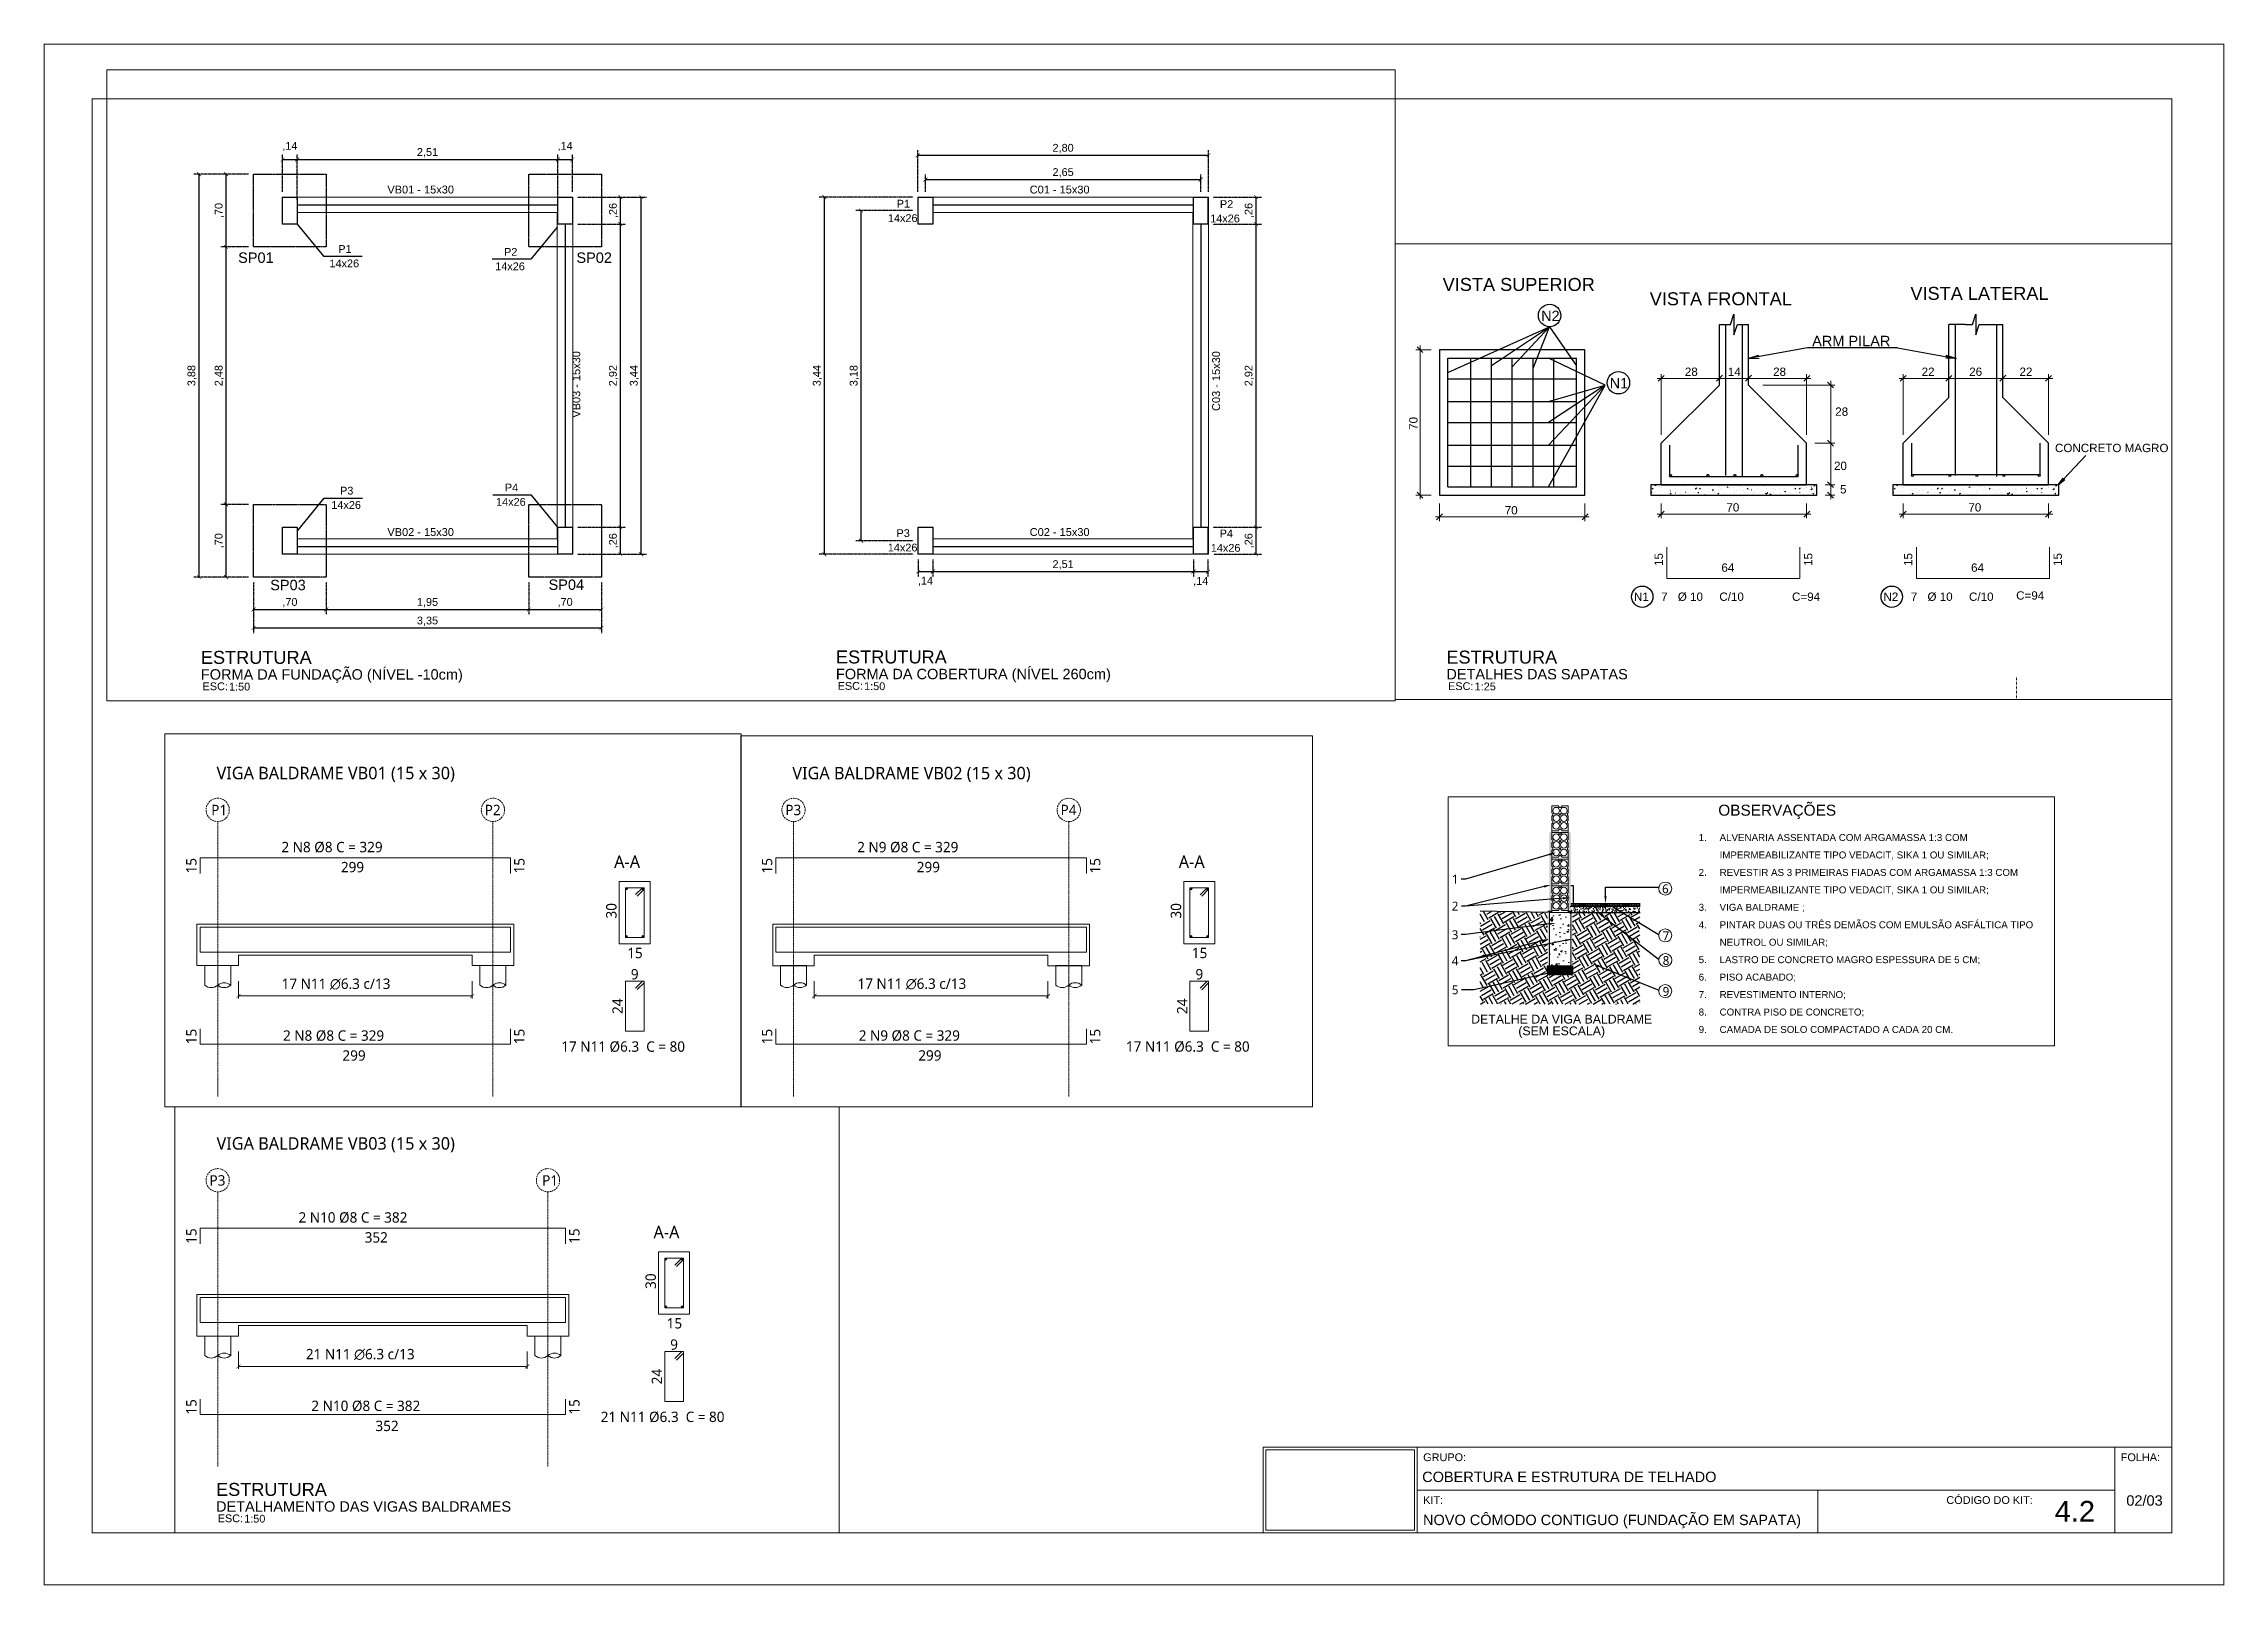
# Paper-space layout '02-ESTRUTURAS' of a CAD drawing. Header units: inches, sheet in millimetres. Extents: x 0 to 420, y 0 to 297.
# The model-space entities are those that its viewports show. They can reach past a viewport. Long polylines and large blocks are cut down to what shows.
import ezdxf
from ezdxf import colors
from ezdxf.entities.mleader import LeaderData, LeaderLine
from ezdxf.enums import TextEntityAlignment as Align
from ezdxf.math import Vec2, Vec3

# ---------------------------------------------------------------- set-up
doc = ezdxf.new("R2010")
doc.units = ezdxf.units.IN
doc.header["$MEASUREMENT"] = 0
doc.header["$XCLIPFRAME"] = 0
for name, pattern in [('DASHDOT2', [0.5, 0.25, -0.125, 0, -0.125]), ('DASHED2', [9.525, 6.35, -3.175]), ('DOT', [6.35, 0, -6.35]), ('DOT2', [3.175, 0, -3.175]), ('ESTILO_TQS_0001', [1, 0.7, -0.3]), ('HIDDEN', [0.375, 0.25, -0.125]), ('HIDDEN2', [0.1875, 0.125, -0.0625])]:
    doc.linetypes.add(name, pattern=pattern)
doc.layers.get('0').update_dxf_attribs({"color": 8})
doc.layers.get('DEFPOINTS').update_dxf_attribs({"lineweight": 0})
for name, color, linetype in [('1', 1, 'Continuous'), ('11', 13, 'Continuous'), ('2', 2, 'Continuous'), ('3', 3, 'Continuous'), ('AR-ALV-CRT', 4, 'Continuous'), ('ARQ-CHA', 12, 'DASHDOT2'), ('ARQ-COTA-50', 1, 'Continuous'), ('ARQ-TXT-02', 2, 'Continuous'), ('ARQ-TXT-03', 3, 'Continuous'), ('ARQ-TXT-04', 4, 'Continuous'), ('ARQ-TXT-50', 2, 'Continuous'), ('ARQ-TXT-75', 2, 'Continuous'), ('ARQ-TXT-SMB', 4, 'Continuous'), ('EST - Cotas', 152, 'Continuous'), ('EST- 251', 251, 'Continuous'), ('FO-TEXTOS_1', 7, 'Continuous')]:
    doc.layers.add(name, color=color, linetype=linetype)
for name, color, linetype, lineweight in [('4', 4, 'Continuous', 0), ('AR-COTA', 1, 'Continuous', 0), ('DT-Pontilhado', 9, 'DOT2', 5), ('EST- 0', 7, 'Continuous', 20), ('EST- 1', 1, 'Continuous', 9), ('EST- 2', 2, 'Continuous', 9), ('EST- 253', 253, 'Continuous', 0), ('EST- 3', 3, 'Continuous', 0), ('EST- 4', 4, 'Continuous', 0), ('EST- 6', 6, 'Continuous', 9), ('FO-Pilares', 4, 'Continuous', 30), ('LC-Textos', 3, 'Continuous', 20), ('PS-FLH', 2, 'Continuous', 0), ('SÍMBOLOS', 10, 'Continuous', 5)]:
    doc.layers.add(name, color=color, linetype=linetype, lineweight=lineweight)
doc.styles.add('Arial', font='ARIALUNI.ttf')
doc.styles.add('Codhab', font='')
doc.styles.add('MtXpl_Arial', font='arial.ttf')
doc.styles.add('R60-50', font='arial.ttf', dxfattribs={"height": 0.08})
doc.styles.get("Standard").update_dxf_attribs({"font": 'arial.ttf'})
doc.styles.add('Swiss LT', font='swissl.ttf')
doc.styles.add('T3', font='arial.ttf')
doc.styles.get('Codhab').set_extended_font_data('Roboto')
doc.dimstyles.new('COD-ARQ-50', dxfattribs={"dimtxt": 0.075, "dimasz": 0.0375, "dimexe": 0.05, "dimexo": 0.05, "dimgap": 0.02, "dimtad": 1, "dimzin": 4, "dimtxsty": 'T3', "dimblk": 'ARCHTICK', "dimcen": 0, "dimclrd": 1, "dimclre": 2, "dimclrt": 2, "dimazin": 0, "dimtfac": 1, "dimtmove": 2, "dimatfit": 3, "dimldrblk": 'DOT', "dimfxl": 0.4, "dimtolj": 1, "dimarcsym": 0})
picture_1 = doc.add_image_def('image1.png', size_in_pixel=(3125, 3125))

psp = doc.layouts.new('02-ESTRUTURAS')

# ---------------------------------------------------------------- texts
at = {"layer": 'ARQ-TXT-75', "color": 3, "attachment_point": 1, "style": 'MtXpl_Arial'}
for s, width, insert, char_height in [('GRUPO:', 133.1774, (265.64, 25.45), 1.5), ('FOLHA:', 133.1774, (399.97, 25.45), 1.5), ('COBERTURA E ESTRUTURA DE TELHADO', 133.1774, (265.45, 21.92), 2), ('KIT:', 133.1774, (265.64, 17.2), 1.5), ('CÓDIGO DO KIT:', 133.1774, (366.39, 17.2), 1.5), ('02/03', 9.8498, (401.05, 17.37), 2), ('NOVO CÔMODO CONTIGUO (FUNDAÇÃO EM SAPATA)', 133.1774, (265.61, 13.63), 2), ('4.2', 133.1774, (387.25, 16.29), 4)]:
    psp.add_mtext_dynamic_manual_height_columns(s, width=width, gutter_width=5.35, heights=[0], dxfattribs=dict(at, insert=insert, char_height=char_height))

msp = doc.modelspace()

# ---------------------------------------------------------------- texts
at = {"layer": '11', "linetype": 'Continuous'}
for s, height, p in [('N2', 0.05, (-332.875, -8.877)), ('N1', 0.05, (-332.545, -9.201)), ('CONCRETO MAGRO', 0.04, (-330.401, -9.508))]:
    msp.add_text(s, height=height, dxfattribs=at).set_placement(p)
at = {"layer": '2', "linetype": 'Continuous'}
for s, height, p in [('ARM PILAR', 0.05, (-331.57, -8.998)), ('28', 0.04, (-332.183, -9.141)), ('14', 0.04, (-331.976, -9.141)), ('28', 0.04, (-331.758, -9.141)), ('22', 0.04, (-331.043, -9.141)), ('26', 0.04, (-330.814, -9.141)), ('22', 0.04, (-330.572, -9.141)), ('28', 0.04, (-331.459, -9.333)), ('20', 0.04, (-331.465, -9.594)), ('70', 0.04, (-331.983, -9.794)), ('5', 0.04, (-331.436, -9.707)), ('70', 0.04, (-330.818, -9.794)), ('70', 0.04, (-333.05, -9.808)), ('64', 0.04, (-332.007, -10.084)), ('64', 0.04, (-330.805, -10.084)), ('%%c 10', 0.04, (-332.217, -10.224)), ('C/10', 0.04, (-332.017, -10.224)), ('C=94', 0.04, (-331.667, -10.224)), ('N2', 0.04, (-331.227, -10.224)), ('%%c 10', 0.04, (-331.015, -10.224)), ('C/10', 0.04, (-330.815, -10.224)), ('C=94', 0.04, (-330.588, -10.218)), ('N1', 0.04, (-332.428, -10.224)), ('7', 0.04, (-332.297, -10.224)), ('7', 0.04, (-331.095, -10.224))]:
    msp.add_text(s, height=height, dxfattribs=at).set_placement(p)
for s, p in [('70', (-333.47, -9.401)), ('15', (-332.289, -10.056)), ('15', (-331.569, -10.056)), ('15', (-331.088, -10.056)), ('15', (-330.368, -10.056))]:
    msp.add_text(s, height=0.04, rotation=90, dxfattribs=at).set_placement(p)
at = {"layer": '4', "linetype": 'Continuous'}
for s, height, p in [('SP01', 0.1, (-352.789, -5.136)), ('SP02', 0.1, (-349.532, -5.136)), ('SP03', 0.1, (-352.48, -8.288)), ('SP04', 0.1, (-349.8, -8.285)), ('VISTA SUPERIOR', 0.0625, (-333.349, -8.732)), ('VISTA LATERAL', 0.0625, (-331.097, -8.775)), ('VISTA FRONTAL', 0.0625, (-332.352, -8.801))]:
    msp.add_text(s, height=height, dxfattribs=at).set_placement(p)
at = {"layer": 'ARQ-TXT-50', "linetype": 'ByBlock', "style": 'Swiss LT'}
msp.add_text('14x26', height=0.075, dxfattribs=at).set_placement((-343.43, -4.746))
at = {"layer": 'ARQ-TXT-50', "char_height": 0.075, "width": 2.37613, "attachment_point": 1, "style": 'Swiss LT'}
for s, insert in [('P1', (-346.448, -4.529)), ('P2', (-343.336, -4.533)), ('14x26', (-346.533, -4.668)), ('P1', (-351.825, -4.965)), ('P2', (-350.229, -4.993)), ('14x26', (-351.91, -5.104)), ('14x26', (-350.314, -5.132)), ('P3', (-351.808, -7.292)), ('P4', (-350.221, -7.262)), ('14x26', (-351.892, -7.43)), ('14x26', (-350.306, -7.4)), ('P3', (-346.45, -7.701)), ('P4', (-343.339, -7.704)), ('14x26', (-346.534, -7.84)), ('14x26', (-343.424, -7.843))]:
    msp.add_mtext(s, dxfattribs=dict(at, insert=insert))
at = {"layer": 'EST - Cotas', "lineweight": 9, "style": 'Codhab'}
for s, p in [('2 N8 %%C8 C = 329', (-339.929, -4.5)), ('299', (-339.357, -4.693)), ('17 N11 ∅6.3 c/13', (-339.927, -5.816)), ('2 N8 %%C8 C = 329', (-339.914, -6.315)), ('17 N11 %%C6.3  C = 80', (-337.235, -6.421)), ('299', (-339.342, -6.507)), ('2 N10 %%C8 C = 382', (-339.765, -9.288)), ('2 N9 %%C8 C = 329', (-346.819, -10.373)), ('2 N10 %%C8 C = 382', (-339.641, -11.102)), ('21 N11 %%C6.3  C = 80', (-336.855, -11.208)), ('2 N9 %%C8 C = 329', (-346.804, -12.187)), ('17 N11 %%C6.3  C = 80', (-344.232, -12.293))]:
    msp.add_text(s, height=0.1, dxfattribs=at).set_placement(p)
for p in [(-340.747, -4.704), (-337.589, -4.704), (-340.747, -6.349), (-337.589, -6.349)]:
    msp.add_text('15', height=0.1, rotation=90, dxfattribs=at).set_placement(p)
at = {"layer": 'EST - Cotas', "linetype": 'Continuous', "style": 'Codhab'}
for s, p in [('30', (-336.703, -5.138)), ('24', (-336.643, -6.057)), ('15', (-340.747, -9.492)), ('15', (-337.059, -9.492)), ('30', (-336.324, -9.926)), ('15', (-347.637, -10.577)), ('15', (-344.478, -10.577)), ('24', (-336.264, -10.845)), ('30', (-343.7, -11.011)), ('15', (-340.747, -11.137)), ('15', (-337.059, -11.137)), ('24', (-343.64, -11.93)), ('15', (-347.637, -12.222)), ('15', (-344.478, -12.222))]:
    msp.add_text(s, height=0.1, rotation=90, dxfattribs=at).set_placement(p)
for s, p in [('15', (-336.6, -5.52)), ('9', (-336.565, -5.724)), ('352', (-339.128, -9.48)), ('15', (-336.22, -10.307)), ('299', (-346.246, -10.565)), ('9', (-336.186, -10.512)), ('352', (-339.024, -11.295)), ('15', (-343.597, -11.392)), ('9', (-343.562, -11.597)), ('299', (-346.231, -12.379))]:
    msp.add_text(s, height=0.1, dxfattribs=at).set_placement(p)
at = {"layer": 'EST - Cotas', "style": 'Codhab'}
for s, p in [('21 N11 ∅6.3 c/13', (-339.694, -10.604)), ('17 N11 ∅6.3 c/13', (-346.816, -11.688))]:
    msp.add_text(s, height=0.1, dxfattribs=at).set_placement(p)
at = {"layer": 'EST- 1', "linetype": 'Continuous', "char_height": 0.0855, "attachment_point": 1, "style": 'Codhab'}
for s, insert in [('1', (-346.234, -15.222)), ('6', (-344.209, -15.315)), ('2', (-346.234, -15.481)), ('3', (-346.234, -15.757)), ('7', (-344.204, -15.767)), ('4', (-346.234, -16.008)), ('8', (-344.203, -16.005)), ('5', (-346.234, -16.287)), ('9', (-344.204, -16.303))]:
    msp.add_mtext(s, dxfattribs=dict(at, insert=insert))
at = {"layer": 'EST- 2', "style": 'Codhab'}
for s, p in [('VIGA BALDRAME VB01 (15 x 30)', (-340.554, -3.797)), ('VIGA BALDRAME VB03 (15 x 30)', (-340.554, -8.585)), ('VIGA BALDRAME VB02 (15 x 30)', (-347.444, -9.67))]:
    msp.add_text(s, height=0.12, dxfattribs=at).set_placement(p)
at = {"layer": 'EST- 2', "linetype": 'Continuous', "style": 'Codhab'}
for p in [(-336.726, -4.651), (-336.347, -9.439), (-343.723, -10.524)]:
    msp.add_text('A-A', height=0.12, dxfattribs=at).set_placement(p)
at = {"layer": 'EST- 253', "linetype": 'DASHED2', "style": 'Codhab'}
for s, p in [('P1', (-340.605, -4.143)), ('P2', (-337.972, -4.143)), ('P3', (-340.622, -8.931)), ('P1', (-337.419, -8.931)), ('P3', (-347.511, -10.015)), ('P4', (-344.861, -10.015))]:
    msp.add_text(s, height=0.1, dxfattribs=at).set_placement(p)
at = {"layer": 'FO-TEXTOS_1', "style": 'Arial'}
for s, p in [('VB01 - 15x30', (-350.711, -4.468)), ('C01 - 15x30', (-344.591, -4.468)), ('VB02 - 15x30', (-350.711, -7.766)), ('C02 - 15x30', (-344.591, -7.766))]:
    msp.add_text(s, height=0.07575, dxfattribs=at).set_placement(p, align=Align.RIGHT)
for s, p in [('VB03 - 15x30', (-349.495, -5.986)), ('C03 - 15x30', (-343.335, -5.986))]:
    msp.add_text(s, height=0.07575, rotation=90, dxfattribs=at).set_placement(p, align=Align.RIGHT)
at = {"layer": 'LC-Textos', "linetype": 'Continuous', "attachment_point": 8, "line_spacing_factor": 0.798, "style": 'Arial'}
for s, insert, char_height, width in [('OBSERVAÇÕES', (-343.101, -14.686), 0.1059, 2.03994), ('DETALHE DA VIGA BALDRAME\\P(SEM ESCALA)', (-345.176, -16.793), 0.08472, 3.52299)]:
    msp.add_mtext(s, dxfattribs=dict(at, insert=insert, char_height=char_height, width=width))
at = {"layer": 'SÍMBOLOS', "color": 2, "insert": (-343.857, -14.83), "char_height": 0.0672, "attachment_point": 1, "style": 'R60-50'}
msp.add_mtext_dynamic_manual_height_columns('\\pxi-3,l3,sm1.5,t3;1.^IALVENARIA ASSENTADA COM ARGAMASSA 1:3 COM IMPERMEABILIZANTE TIPO VEDACIT, SIKA 1 OU SIMILAR;\\P2.^IREVESTIR AS 3 PRIMEIRAS FIADAS COM ARGAMASSA 1:3 COM IMPERMEABILIZANTE TIPO VEDACIT, SIKA 1 OU SIMILAR;\\P3.^IVIGA BALDRAME ;\\P4.^IPINTAR DUAS OU TRÊS DEMÃOS COM EMULSÃO ASFÁLTICA TIPO NEUTROL OU SIMILAR;\\P5.^ILASTRO DE CONCRETO MAGRO ESPESSURA DE 5 CM;\\P6.^IPISO ACABADO;\\P7.^IREVESTIMENTO INTERNO;\\P8.^ICONTRA PISO DE CONCRETO;\\P9.^ICAMADA DE SOLO COMPACTADO A CADA 20 CM.   ', width=3.38455, gutter_width=100, heights=[17.711], dxfattribs=at)

# ---------------------------------------------------------------- blocks, each defined once
blk = doc.blocks.new('modelo carimbo final Leandro')
at = {"layer": 'PS-FLH', "linetype": 'Continuous'}
for p, q in [((224.82, -60.67), (399.82, -60.67)), ((254.49, -68.92), (388.82, -68.92)), ((224.82, -77.17), (399.82, -77.17))]:
    blk.add_line(p, q, dxfattribs=at)
at = {"layer": 'PS-FLH'}
for p, q in [((224.82, -60.67), (224.82, -77.17)), ((254.49, -60.67), (254.49, -77.17)), ((388.82, -60.67), (388.82, -77.17)), ((331.65, -68.92), (331.65, -77.17))]:
    blk.add_line(p, q, dxfattribs=at)
at = {"layer": 'PS-FLH', "linetype": 'Continuous'}
blk.add_lwpolyline([(399.82, -60.67), (399.82, -77.17)], dxfattribs=at)
image = blk.add_image(picture_1, insert=(224.82, -83.75), size_in_units=(29.67, 29.67), dxfattribs=at)
image.set_boundary_path([(54.2, 747.8), (3069.8, 2376.2)])
blk = doc.blocks.new('*U497')
at = {"layer": 'ARQ-TXT-02', "insert": (0.016, 0.158), "char_height": 0.075, "attachment_point": 1, "style": 'Arial'}
blk.add_mtext_dynamic_manual_height_columns('ESC:', width=0.00229, gutter_width=0.417, heights=[0], dxfattribs=at)
at = {"layer": 'ARQ-TXT-02', "style": 'Arial'}
blk.add_attdef('ESCALA', (0.271, 0.08), '', height=0.075, dxfattribs=at)
at = {"layer": 'ARQ-TXT-03', "style": 'Arial'}
blk.add_attdef('DESENHO', (0, 0.185), '', height=0.1, dxfattribs=at)
at = {"layer": 'ARQ-TXT-04', "style": 'Arial'}
blk.add_attdef('MATÉRIA', text='', height=0.125, dxfattribs=at).set_placement((0, 0.299), align=Align.BOTTOM_LEFT)
blk = doc.blocks.new('EST25')
at = {"layer": 'EST- 1', "linetype": 'DASHED2'}
blk.add_line((345.731, 13.9), (345.731, 14.088), dxfattribs=at)
at = {"layer": 'EST- 1'}
blk.add_lwpolyline([(345.606, 13.9), (345.606, 14.088), (345.856, 14.088), (345.856, 13.9, -0.375001), (345.731, 13.9)], format="xyb", dxfattribs=at)
blk.add_lwpolyline([(345.606, 13.9, 0.375001), (345.731, 13.9, 0.375001)], format="xyb", close=True, dxfattribs=at)
blk = doc.blocks.new('_ArchTick')
at = {"color": 0, "linetype": 'ByBlock', "const_width": 0.15}
blk.add_lwpolyline([(-0.5, -0.5), (0.5, 0.5)], dxfattribs=at)
blk = doc.blocks.new('*D644')
at = {"layer": 'AR-COTA', "color": 2, "linetype": 'DOT', "lineweight": -2, "ltscale": 0.00375, "transparency": 16777216}
for p, q in [((-346.241, -7.992), (-346.241, -8.159)), ((-346.101, -7.992), (-346.101, -8.159))]:
    blk.add_line(p, q, dxfattribs=at)
at = {"layer": 'AR-COTA', "color": 1, "lineweight": -2, "ltscale": 0.00375, "transparency": 16777216}
blk.add_line((-346.241, -8.109), (-346.101, -8.109), dxfattribs=at)
at = {"layer": 'DEFPOINTS', "color": 0, "ltscale": 0.00375, "transparency": 16777216}
for p in [(-346.241, -7.942), (-346.101, -7.942), (-346.101, -8.109)]:
    blk.add_point(p, dxfattribs=at)
at = {"layer": 'AR-COTA', "color": 1, "lineweight": -2, "ltscale": 0.00375, "transparency": 16777216, "xscale": 0.0375, "yscale": 0.0375, "zscale": 0.0375, "rotation": 180}
blk.add_blockref('_ArchTick', (-346.241, -8.109), dxfattribs=at)
at = {"layer": 'AR-COTA', "color": 1, "lineweight": -2, "ltscale": 0.00375, "transparency": 16777216, "xscale": 0.0375, "yscale": 0.0375, "zscale": 0.0375}
blk.add_blockref('_ArchTick', (-346.101, -8.109), dxfattribs=at)
at = {"layer": 'AR-COTA', "color": 2, "ltscale": 0.00375, "transparency": 16777216, "insert": (-346.171, -8.203), "char_height": 0.075, "attachment_point": 5, "style": 'T3'}
blk.add_mtext('\\A1;,14', dxfattribs=at)
blk = doc.blocks.new('_Dot')
at = {"color": 0, "linetype": 'ByBlock', "lineweight": -2}
blk.add_line((-0.5, 0), (-1, 0), dxfattribs=at)
at = {"color": 0, "linetype": 'ByBlock', "const_width": 0.5}
blk.add_lwpolyline([(-0.25, 0, 1), (0.25, 0, 1)], format="xyb", close=True, dxfattribs=at)
blk = doc.blocks.new('*D645')
at = {"layer": 'AR-COTA', "color": 2, "linetype": 'DOT', "lineweight": -2, "ltscale": 0.00375, "transparency": 16777216}
for p, q in [((-346.101, -7.992), (-346.101, -8.159)), ((-343.591, -7.992), (-343.591, -8.159))]:
    blk.add_line(p, q, dxfattribs=at)
at = {"layer": 'AR-COTA', "color": 1, "lineweight": -2, "ltscale": 0.00375, "transparency": 16777216}
blk.add_line((-346.101, -8.109), (-343.591, -8.109), dxfattribs=at)
at = {"layer": 'DEFPOINTS', "color": 0, "ltscale": 0.00375, "transparency": 16777216}
for p in [(-346.101, -7.942), (-343.591, -7.942), (-343.591, -8.109)]:
    blk.add_point(p, dxfattribs=at)
at = {"layer": 'AR-COTA', "color": 1, "lineweight": -2, "ltscale": 0.00375, "transparency": 16777216, "xscale": 0.0375, "yscale": 0.0375, "zscale": 0.0375, "rotation": 180}
blk.add_blockref('_ArchTick', (-346.101, -8.109), dxfattribs=at)
at = {"layer": 'AR-COTA', "color": 1, "lineweight": -2, "ltscale": 0.00375, "transparency": 16777216, "xscale": 0.0375, "yscale": 0.0375, "zscale": 0.0375}
blk.add_blockref('_ArchTick', (-343.591, -8.109), dxfattribs=at)
at = {"layer": 'AR-COTA', "color": 2, "ltscale": 0.00375, "transparency": 16777216, "insert": (-344.846, -8.044), "char_height": 0.075, "attachment_point": 5, "style": 'T3'}
blk.add_mtext('\\A1;2,51', dxfattribs=at)
blk = doc.blocks.new('*D646')
at = {"layer": 'AR-COTA', "color": 2, "linetype": 'DOT', "lineweight": -2, "ltscale": 0.00375, "transparency": 16777216}
for p, q in [((-343.591, -7.992), (-343.591, -8.159)), ((-343.451, -7.992), (-343.451, -8.159))]:
    blk.add_line(p, q, dxfattribs=at)
at = {"layer": 'AR-COTA', "color": 1, "lineweight": -2, "ltscale": 0.00375, "transparency": 16777216}
blk.add_line((-343.591, -8.109), (-343.451, -8.109), dxfattribs=at)
at = {"layer": 'DEFPOINTS', "color": 0, "ltscale": 0.00375, "transparency": 16777216}
for p in [(-343.591, -7.942), (-343.451, -7.942), (-343.451, -8.109)]:
    blk.add_point(p, dxfattribs=at)
at = {"layer": 'AR-COTA', "color": 1, "lineweight": -2, "ltscale": 0.00375, "transparency": 16777216, "xscale": 0.0375, "yscale": 0.0375, "zscale": 0.0375, "rotation": 180}
blk.add_blockref('_ArchTick', (-343.591, -8.109), dxfattribs=at)
at = {"layer": 'AR-COTA', "color": 1, "lineweight": -2, "ltscale": 0.00375, "transparency": 16777216, "xscale": 0.0375, "yscale": 0.0375, "zscale": 0.0375}
blk.add_blockref('_ArchTick', (-343.451, -8.109), dxfattribs=at)
at = {"layer": 'AR-COTA', "color": 2, "ltscale": 0.00375, "transparency": 16777216, "insert": (-343.521, -8.206), "char_height": 0.075, "attachment_point": 5, "style": 'T3'}
blk.add_mtext('\\A1;,14', dxfattribs=at)
blk = doc.blocks.new('*D628')
at = {"layer": 'AR-COTA', "color": 2, "linetype": 'DOT', "lineweight": -2, "ltscale": 0.00375, "transparency": 16777216}
for p, q in [((-346.291, -4.632), (-346.841, -4.632)), ((-346.291, -7.812), (-346.841, -7.812))]:
    blk.add_line(p, q, dxfattribs=at)
at = {"layer": 'AR-COTA', "color": 1, "lineweight": -2, "ltscale": 0.00375, "transparency": 16777216}
blk.add_line((-346.791, -7.812), (-346.791, -4.632), dxfattribs=at)
at = {"layer": 'DEFPOINTS', "color": 0, "ltscale": 0.00375, "transparency": 16777216}
for p in [(-346.791, -4.632), (-346.241, -4.632), (-346.241, -7.812)]:
    blk.add_point(p, dxfattribs=at)
at = {"layer": 'AR-COTA', "color": 1, "lineweight": -2, "ltscale": 0.00375, "transparency": 16777216, "xscale": 0.0375, "yscale": 0.0375, "zscale": 0.0375}
for p, rotation in [((-346.791, -4.632), 90), ((-346.791, -7.812), 270)]:
    blk.add_blockref('_ArchTick', p, dxfattribs=dict(at, rotation=rotation))
at = {"layer": 'AR-COTA', "color": 2, "ltscale": 0.00375, "transparency": 16777216, "insert": (-346.856, -6.222), "char_height": 0.075, "attachment_point": 5, "rotation": 90, "style": 'T3'}
blk.add_mtext('\\A1;3,18', dxfattribs=at)
blk = doc.blocks.new('*D647')
at = {"layer": 'AR-COTA', "color": 2, "linetype": 'DOT', "lineweight": -2, "ltscale": 0.00375, "transparency": 16777216}
for p, q in [((-346.291, -4.502), (-347.195, -4.502)), ((-346.291, -7.942), (-347.195, -7.942))]:
    blk.add_line(p, q, dxfattribs=at)
at = {"layer": 'AR-COTA', "color": 1, "lineweight": -2, "ltscale": 0.00375, "transparency": 16777216}
blk.add_line((-347.145, -7.942), (-347.145, -4.502), dxfattribs=at)
at = {"layer": 'DEFPOINTS', "color": 0, "ltscale": 0.00375, "transparency": 16777216}
for p in [(-347.145, -4.502), (-346.241, -4.502), (-346.241, -7.942)]:
    blk.add_point(p, dxfattribs=at)
at = {"layer": 'AR-COTA', "color": 1, "lineweight": -2, "ltscale": 0.00375, "transparency": 16777216, "xscale": 0.0375, "yscale": 0.0375, "zscale": 0.0375}
for p, rotation in [((-347.145, -4.502), 90), ((-347.145, -7.942), 270)]:
    blk.add_blockref('_ArchTick', p, dxfattribs=dict(at, rotation=rotation))
at = {"layer": 'AR-COTA', "color": 2, "ltscale": 0.00375, "transparency": 16777216, "insert": (-347.211, -6.222), "char_height": 0.075, "attachment_point": 5, "rotation": 90, "style": 'T3'}
blk.add_mtext('\\A1;3,44', dxfattribs=at)
blk = doc.blocks.new('*D648')
at = {"layer": 'AR-COTA', "color": 2, "linetype": 'DOT', "lineweight": -2, "ltscale": 0.00375, "transparency": 16777216}
for p, q in [((-346.171, -4.452), (-346.171, -4.284)), ((-343.521, -4.452), (-343.521, -4.284))]:
    blk.add_line(p, q, dxfattribs=at)
at = {"layer": 'AR-COTA', "color": 1, "lineweight": -2, "ltscale": 0.00375, "transparency": 16777216}
blk.add_line((-346.171, -4.334), (-343.521, -4.334), dxfattribs=at)
at = {"layer": 'DEFPOINTS', "color": 0, "ltscale": 0.00375, "transparency": 16777216}
for p in [(-343.521, -4.334), (-346.171, -4.502), (-343.521, -4.502)]:
    blk.add_point(p, dxfattribs=at)
at = {"layer": 'AR-COTA', "color": 1, "lineweight": -2, "ltscale": 0.00375, "transparency": 16777216, "xscale": 0.0375, "yscale": 0.0375, "zscale": 0.0375, "rotation": 180}
blk.add_blockref('_ArchTick', (-346.171, -4.334), dxfattribs=at)
at = {"layer": 'AR-COTA', "color": 1, "lineweight": -2, "ltscale": 0.00375, "transparency": 16777216, "xscale": 0.0375, "yscale": 0.0375, "zscale": 0.0375}
blk.add_blockref('_ArchTick', (-343.521, -4.334), dxfattribs=at)
at = {"layer": 'AR-COTA', "color": 2, "ltscale": 0.00375, "transparency": 16777216, "insert": (-344.846, -4.269), "char_height": 0.075, "attachment_point": 5, "style": 'T3'}
blk.add_mtext('\\A1;2,65', dxfattribs=at)
blk = doc.blocks.new('*D629')
at = {"layer": 'AR-COTA', "color": 2, "linetype": 'DOT', "lineweight": -2, "ltscale": 0.00375, "transparency": 16777216}
for p, q in [((-346.246, -4.452), (-346.246, -4.05)), ((-343.446, -4.452), (-343.446, -4.05))]:
    blk.add_line(p, q, dxfattribs=at)
at = {"layer": 'AR-COTA', "color": 1, "lineweight": -2, "ltscale": 0.00375, "transparency": 16777216}
blk.add_line((-346.246, -4.1), (-343.446, -4.1), dxfattribs=at)
at = {"layer": 'DEFPOINTS', "color": 0, "ltscale": 0.00375, "transparency": 16777216}
for p in [(-343.446, -4.1), (-346.246, -4.502), (-343.446, -4.502)]:
    blk.add_point(p, dxfattribs=at)
at = {"layer": 'AR-COTA', "color": 1, "lineweight": -2, "ltscale": 0.00375, "transparency": 16777216, "xscale": 0.0375, "yscale": 0.0375, "zscale": 0.0375, "rotation": 180}
blk.add_blockref('_ArchTick', (-346.246, -4.1), dxfattribs=at)
at = {"layer": 'AR-COTA', "color": 1, "lineweight": -2, "ltscale": 0.00375, "transparency": 16777216, "xscale": 0.0375, "yscale": 0.0375, "zscale": 0.0375}
blk.add_blockref('_ArchTick', (-343.446, -4.1), dxfattribs=at)
at = {"layer": 'AR-COTA', "color": 2, "ltscale": 0.00375, "transparency": 16777216, "insert": (-344.846, -4.035), "char_height": 0.075, "attachment_point": 5, "style": 'T3'}
blk.add_mtext('\\A1;2,80', dxfattribs=at)
blk = doc.blocks.new('*D630')
at = {"layer": 'AR-COTA', "color": 2, "linetype": 'DOT', "lineweight": -2, "ltscale": 0.00375, "transparency": 16777216}
for p, q in [((-343.401, -4.762), (-342.937, -4.762)), ((-343.401, -7.682), (-342.937, -7.682))]:
    blk.add_line(p, q, dxfattribs=at)
at = {"layer": 'AR-COTA', "color": 1, "lineweight": -2, "ltscale": 0.00375, "transparency": 16777216}
blk.add_line((-342.987, -7.682), (-342.987, -4.762), dxfattribs=at)
at = {"layer": 'DEFPOINTS', "color": 0, "ltscale": 0.00375, "transparency": 16777216}
for p in [(-343.451, -4.762), (-342.987, -4.762), (-343.451, -7.682)]:
    blk.add_point(p, dxfattribs=at)
at = {"layer": 'AR-COTA', "color": 1, "lineweight": -2, "ltscale": 0.00375, "transparency": 16777216, "xscale": 0.0375, "yscale": 0.0375, "zscale": 0.0375}
for p, rotation in [((-342.987, -4.762), 90), ((-342.987, -7.682), 270)]:
    blk.add_blockref('_ArchTick', p, dxfattribs=dict(at, rotation=rotation))
at = {"layer": 'AR-COTA', "color": 2, "ltscale": 0.00375, "transparency": 16777216, "insert": (-343.053, -6.222), "char_height": 0.075, "attachment_point": 5, "rotation": 90, "style": 'T3'}
blk.add_mtext('\\A1;2,92', dxfattribs=at)
blk = doc.blocks.new('*D649')
at = {"layer": 'AR-COTA', "color": 2, "linetype": 'DOT', "lineweight": -2, "ltscale": 0.00375, "transparency": 16777216}
for p, q in [((-343.401, -4.502), (-342.937, -4.502)), ((-343.401, -4.762), (-342.937, -4.762))]:
    blk.add_line(p, q, dxfattribs=at)
at = {"layer": 'AR-COTA', "color": 1, "lineweight": -2, "ltscale": 0.00375, "transparency": 16777216}
blk.add_line((-342.987, -4.762), (-342.987, -4.502), dxfattribs=at)
at = {"layer": 'DEFPOINTS', "color": 0, "ltscale": 0.00375, "transparency": 16777216}
for p in [(-343.451, -4.502), (-342.987, -4.502), (-343.451, -4.762)]:
    blk.add_point(p, dxfattribs=at)
at = {"layer": 'AR-COTA', "color": 1, "lineweight": -2, "ltscale": 0.00375, "transparency": 16777216, "xscale": 0.0375, "yscale": 0.0375, "zscale": 0.0375}
for p, rotation in [((-342.987, -4.502), 90), ((-342.987, -4.762), 270)]:
    blk.add_blockref('_ArchTick', p, dxfattribs=dict(at, rotation=rotation))
at = {"layer": 'AR-COTA', "color": 2, "ltscale": 0.00375, "transparency": 16777216, "insert": (-343.053, -4.632), "char_height": 0.075, "attachment_point": 5, "rotation": 90, "style": 'T3'}
blk.add_mtext('\\A1;,26', dxfattribs=at)
blk = doc.blocks.new('*D631')
at = {"layer": 'AR-COTA', "color": 2, "linetype": 'DOT', "lineweight": -2, "ltscale": 0.00375, "transparency": 16777216}
for p, q in [((-343.401, -7.682), (-342.937, -7.682)), ((-343.396, -7.942), (-342.937, -7.942))]:
    blk.add_line(p, q, dxfattribs=at)
at = {"layer": 'AR-COTA', "color": 1, "lineweight": -2, "ltscale": 0.00375, "transparency": 16777216}
blk.add_line((-342.987, -7.942), (-342.987, -7.682), dxfattribs=at)
at = {"layer": 'DEFPOINTS', "color": 0, "ltscale": 0.00375, "transparency": 16777216}
for p in [(-343.451, -7.682), (-342.987, -7.682), (-343.446, -7.942)]:
    blk.add_point(p, dxfattribs=at)
at = {"layer": 'AR-COTA', "color": 1, "lineweight": -2, "ltscale": 0.00375, "transparency": 16777216, "xscale": 0.0375, "yscale": 0.0375, "zscale": 0.0375}
for p, rotation in [((-342.987, -7.682), 90), ((-342.987, -7.942), 270)]:
    blk.add_blockref('_ArchTick', p, dxfattribs=dict(at, rotation=rotation))
at = {"layer": 'AR-COTA', "color": 2, "ltscale": 0.00375, "transparency": 16777216, "insert": (-343.053, -7.812), "char_height": 0.075, "attachment_point": 5, "rotation": 90, "style": 'T3'}
blk.add_mtext('\\A1;,26', dxfattribs=at)
blk = doc.blocks.new('*D632')
at = {"layer": 'AR-COTA', "color": 2, "linetype": 'DOT', "lineweight": -2, "ltscale": 0.00375, "transparency": 16777216}
for p, q in [((-352.641, -8.212), (-352.641, -8.523)), ((-351.941, -8.212), (-351.941, -8.523))]:
    blk.add_line(p, q, dxfattribs=at)
at = {"layer": 'AR-COTA', "color": 1, "lineweight": -2, "ltscale": 0.00375, "transparency": 16777216}
blk.add_line((-352.641, -8.473), (-351.941, -8.473), dxfattribs=at)
at = {"layer": 'DEFPOINTS', "color": 0, "ltscale": 0.00375, "transparency": 16777216}
for p in [(-352.641, -8.162), (-351.941, -8.162), (-351.941, -8.473)]:
    blk.add_point(p, dxfattribs=at)
at = {"layer": 'AR-COTA', "color": 1, "lineweight": -2, "ltscale": 0.00375, "transparency": 16777216, "xscale": 0.0375, "yscale": 0.0375, "zscale": 0.0375, "rotation": 180}
blk.add_blockref('_ArchTick', (-352.641, -8.473), dxfattribs=at)
at = {"layer": 'AR-COTA', "color": 1, "lineweight": -2, "ltscale": 0.00375, "transparency": 16777216, "xscale": 0.0375, "yscale": 0.0375, "zscale": 0.0375}
blk.add_blockref('_ArchTick', (-351.941, -8.473), dxfattribs=at)
at = {"layer": 'AR-COTA', "color": 2, "ltscale": 0.00375, "transparency": 16777216, "insert": (-352.291, -8.408), "char_height": 0.075, "attachment_point": 5, "style": 'T3'}
blk.add_mtext('\\A1;,70', dxfattribs=at)
blk = doc.blocks.new('*D633')
at = {"layer": 'AR-COTA', "color": 2, "linetype": 'DOT', "lineweight": -2, "ltscale": 0.00375, "transparency": 16777216}
for p, q in [((-351.941, -8.212), (-351.941, -8.523)), ((-349.991, -8.212), (-349.991, -8.523))]:
    blk.add_line(p, q, dxfattribs=at)
at = {"layer": 'AR-COTA', "color": 1, "lineweight": -2, "ltscale": 0.00375, "transparency": 16777216}
blk.add_line((-351.941, -8.473), (-349.991, -8.473), dxfattribs=at)
at = {"layer": 'DEFPOINTS', "color": 0, "ltscale": 0.00375, "transparency": 16777216}
for p in [(-351.941, -8.162), (-349.991, -8.162), (-349.991, -8.473)]:
    blk.add_point(p, dxfattribs=at)
at = {"layer": 'AR-COTA', "color": 1, "lineweight": -2, "ltscale": 0.00375, "transparency": 16777216, "xscale": 0.0375, "yscale": 0.0375, "zscale": 0.0375, "rotation": 180}
blk.add_blockref('_ArchTick', (-351.941, -8.473), dxfattribs=at)
at = {"layer": 'AR-COTA', "color": 1, "lineweight": -2, "ltscale": 0.00375, "transparency": 16777216, "xscale": 0.0375, "yscale": 0.0375, "zscale": 0.0375}
blk.add_blockref('_ArchTick', (-349.991, -8.473), dxfattribs=at)
at = {"layer": 'AR-COTA', "color": 2, "ltscale": 0.00375, "transparency": 16777216, "insert": (-350.966, -8.408), "char_height": 0.075, "attachment_point": 5, "style": 'T3'}
blk.add_mtext('\\A1;1,95', dxfattribs=at)
blk = doc.blocks.new('*D634')
at = {"layer": 'AR-COTA', "color": 2, "linetype": 'DOT', "lineweight": -2, "ltscale": 0.00375, "transparency": 16777216}
for p, q in [((-349.991, -8.212), (-349.991, -8.523)), ((-349.291, -8.212), (-349.291, -8.523))]:
    blk.add_line(p, q, dxfattribs=at)
at = {"layer": 'AR-COTA', "color": 1, "lineweight": -2, "ltscale": 0.00375, "transparency": 16777216}
blk.add_line((-349.991, -8.473), (-349.291, -8.473), dxfattribs=at)
at = {"layer": 'DEFPOINTS', "color": 0, "ltscale": 0.00375, "transparency": 16777216}
for p in [(-349.991, -8.162), (-349.291, -8.162), (-349.291, -8.473)]:
    blk.add_point(p, dxfattribs=at)
at = {"layer": 'AR-COTA', "color": 1, "lineweight": -2, "ltscale": 0.00375, "transparency": 16777216, "xscale": 0.0375, "yscale": 0.0375, "zscale": 0.0375, "rotation": 180}
blk.add_blockref('_ArchTick', (-349.991, -8.473), dxfattribs=at)
at = {"layer": 'AR-COTA', "color": 1, "lineweight": -2, "ltscale": 0.00375, "transparency": 16777216, "xscale": 0.0375, "yscale": 0.0375, "zscale": 0.0375}
blk.add_blockref('_ArchTick', (-349.291, -8.473), dxfattribs=at)
at = {"layer": 'AR-COTA', "color": 2, "ltscale": 0.00375, "transparency": 16777216, "insert": (-349.641, -8.408), "char_height": 0.075, "attachment_point": 5, "style": 'T3'}
blk.add_mtext('\\A1;,70', dxfattribs=at)
blk = doc.blocks.new('*D635')
at = {"layer": 'AR-COTA', "color": 2, "linetype": 'DOT', "lineweight": -2, "ltscale": 0.00375, "transparency": 16777216}
for p, q in [((-352.691, -7.462), (-352.955, -7.462)), ((-352.691, -8.162), (-352.955, -8.162))]:
    blk.add_line(p, q, dxfattribs=at)
at = {"layer": 'AR-COTA', "color": 1, "lineweight": -2, "ltscale": 0.00375, "transparency": 16777216}
blk.add_line((-352.905, -8.162), (-352.905, -7.462), dxfattribs=at)
at = {"layer": 'DEFPOINTS', "color": 0, "ltscale": 0.00375, "transparency": 16777216}
for p in [(-352.905, -7.462), (-352.641, -7.462), (-352.641, -8.162)]:
    blk.add_point(p, dxfattribs=at)
at = {"layer": 'AR-COTA', "color": 1, "lineweight": -2, "ltscale": 0.00375, "transparency": 16777216, "xscale": 0.0375, "yscale": 0.0375, "zscale": 0.0375}
for p, rotation in [((-352.905, -7.462), 90), ((-352.905, -8.162), 270)]:
    blk.add_blockref('_ArchTick', p, dxfattribs=dict(at, rotation=rotation))
at = {"layer": 'AR-COTA', "color": 2, "ltscale": 0.00375, "transparency": 16777216, "insert": (-352.97, -7.812), "char_height": 0.075, "attachment_point": 5, "rotation": 90, "style": 'T3'}
blk.add_mtext('\\A1;,70', dxfattribs=at)
blk = doc.blocks.new('*D636')
at = {"layer": 'AR-COTA', "color": 2, "linetype": 'DOT', "lineweight": -2, "ltscale": 0.00375, "transparency": 16777216}
for p, q in [((-352.691, -4.982), (-352.955, -4.982)), ((-352.691, -7.462), (-352.955, -7.462))]:
    blk.add_line(p, q, dxfattribs=at)
at = {"layer": 'AR-COTA', "color": 1, "lineweight": -2, "ltscale": 0.00375, "transparency": 16777216}
blk.add_line((-352.905, -7.462), (-352.905, -4.982), dxfattribs=at)
at = {"layer": 'DEFPOINTS', "color": 0, "ltscale": 0.00375, "transparency": 16777216}
for p in [(-352.905, -4.982), (-352.641, -4.982), (-352.641, -7.462)]:
    blk.add_point(p, dxfattribs=at)
at = {"layer": 'AR-COTA', "color": 1, "lineweight": -2, "ltscale": 0.00375, "transparency": 16777216, "xscale": 0.0375, "yscale": 0.0375, "zscale": 0.0375}
for p, rotation in [((-352.905, -4.982), 90), ((-352.905, -7.462), 270)]:
    blk.add_blockref('_ArchTick', p, dxfattribs=dict(at, rotation=rotation))
at = {"layer": 'AR-COTA', "color": 2, "ltscale": 0.00375, "transparency": 16777216, "insert": (-352.97, -6.222), "char_height": 0.075, "attachment_point": 5, "rotation": 90, "style": 'T3'}
blk.add_mtext('\\A1;2,48', dxfattribs=at)
blk = doc.blocks.new('*D637')
at = {"layer": 'AR-COTA', "color": 2, "linetype": 'DOT', "lineweight": -2, "ltscale": 0.00375, "transparency": 16777216}
for p, q in [((-352.691, -4.282), (-352.955, -4.282)), ((-352.691, -4.982), (-352.955, -4.982))]:
    blk.add_line(p, q, dxfattribs=at)
at = {"layer": 'AR-COTA', "color": 1, "lineweight": -2, "ltscale": 0.00375, "transparency": 16777216}
blk.add_line((-352.905, -4.982), (-352.905, -4.282), dxfattribs=at)
at = {"layer": 'DEFPOINTS', "color": 0, "ltscale": 0.00375, "transparency": 16777216}
for p in [(-352.905, -4.282), (-352.641, -4.282), (-352.641, -4.982)]:
    blk.add_point(p, dxfattribs=at)
at = {"layer": 'AR-COTA', "color": 1, "lineweight": -2, "ltscale": 0.00375, "transparency": 16777216, "xscale": 0.0375, "yscale": 0.0375, "zscale": 0.0375}
for p, rotation in [((-352.905, -4.282), 90), ((-352.905, -4.982), 270)]:
    blk.add_blockref('_ArchTick', p, dxfattribs=dict(at, rotation=rotation))
at = {"layer": 'AR-COTA', "color": 2, "ltscale": 0.00375, "transparency": 16777216, "insert": (-352.97, -4.632), "char_height": 0.075, "attachment_point": 5, "rotation": 90, "style": 'T3'}
blk.add_mtext('\\A1;,70', dxfattribs=at)
blk = doc.blocks.new('*D638')
at = {"layer": 'AR-COTA', "color": 2, "linetype": 'DOT', "lineweight": -2, "ltscale": 0.00375, "transparency": 16777216}
for p, q in [((-352.641, -8.523), (-352.641, -8.702)), ((-349.291, -8.523), (-349.291, -8.702))]:
    blk.add_line(p, q, dxfattribs=at)
at = {"layer": 'AR-COTA', "color": 1, "lineweight": -2, "ltscale": 0.00375, "transparency": 16777216}
blk.add_line((-352.641, -8.652), (-349.291, -8.652), dxfattribs=at)
at = {"layer": 'DEFPOINTS', "color": 0, "ltscale": 0.00375, "transparency": 16777216}
for p in [(-352.641, -8.473), (-349.291, -8.473), (-349.291, -8.652)]:
    blk.add_point(p, dxfattribs=at)
at = {"layer": 'AR-COTA', "color": 1, "lineweight": -2, "ltscale": 0.00375, "transparency": 16777216, "xscale": 0.0375, "yscale": 0.0375, "zscale": 0.0375, "rotation": 180}
blk.add_blockref('_ArchTick', (-352.641, -8.652), dxfattribs=at)
at = {"layer": 'AR-COTA', "color": 1, "lineweight": -2, "ltscale": 0.00375, "transparency": 16777216, "xscale": 0.0375, "yscale": 0.0375, "zscale": 0.0375}
blk.add_blockref('_ArchTick', (-349.291, -8.652), dxfattribs=at)
at = {"layer": 'AR-COTA', "color": 2, "ltscale": 0.00375, "transparency": 16777216, "insert": (-350.966, -8.587), "char_height": 0.075, "attachment_point": 5, "style": 'T3'}
blk.add_mtext('\\A1;3,35', dxfattribs=at)
blk = doc.blocks.new('*D639')
at = {"layer": 'AR-COTA', "color": 2, "linetype": 'DOT', "lineweight": -2, "ltscale": 0.00375, "transparency": 16777216}
for p, q in [((-352.691, -4.282), (-353.217, -4.282)), ((-352.691, -8.162), (-353.217, -8.162))]:
    blk.add_line(p, q, dxfattribs=at)
at = {"layer": 'AR-COTA', "color": 1, "lineweight": -2, "ltscale": 0.00375, "transparency": 16777216}
blk.add_line((-353.167, -4.282), (-353.167, -8.162), dxfattribs=at)
at = {"layer": 'DEFPOINTS', "color": 0, "ltscale": 0.00375, "transparency": 16777216}
for p in [(-352.641, -4.282), (-353.167, -8.162), (-352.641, -8.162)]:
    blk.add_point(p, dxfattribs=at)
at = {"layer": 'AR-COTA', "color": 1, "lineweight": -2, "ltscale": 0.00375, "transparency": 16777216, "xscale": 0.0375, "yscale": 0.0375, "zscale": 0.0375}
for p, rotation in [((-353.167, -4.282), 90), ((-353.167, -8.162), 270)]:
    blk.add_blockref('_ArchTick', p, dxfattribs=dict(at, rotation=rotation))
at = {"layer": 'AR-COTA', "color": 2, "ltscale": 0.00375, "transparency": 16777216, "insert": (-353.232, -6.222), "char_height": 0.075, "attachment_point": 5, "rotation": 90, "style": 'T3'}
blk.add_mtext('\\A1;3,88', dxfattribs=at)
blk = doc.blocks.new('*D640')
at = {"layer": 'AR-COTA', "color": 2, "linetype": 'DOT', "lineweight": -2, "ltscale": 0.00375, "transparency": 16777216}
for p, q in [((-349.521, -4.762), (-349.059, -4.762)), ((-349.521, -7.682), (-349.059, -7.682))]:
    blk.add_line(p, q, dxfattribs=at)
at = {"layer": 'AR-COTA', "color": 1, "lineweight": -2, "ltscale": 0.00375, "transparency": 16777216}
blk.add_line((-349.109, -7.682), (-349.109, -4.762), dxfattribs=at)
at = {"layer": 'DEFPOINTS', "color": 0, "ltscale": 0.00375, "transparency": 16777216}
for p in [(-349.571, -4.762), (-349.109, -4.762), (-349.571, -7.682)]:
    blk.add_point(p, dxfattribs=at)
at = {"layer": 'AR-COTA', "color": 1, "lineweight": -2, "ltscale": 0.00375, "transparency": 16777216, "xscale": 0.0375, "yscale": 0.0375, "zscale": 0.0375}
for p, rotation in [((-349.109, -4.762), 90), ((-349.109, -7.682), 270)]:
    blk.add_blockref('_ArchTick', p, dxfattribs=dict(at, rotation=rotation))
at = {"layer": 'AR-COTA', "color": 2, "ltscale": 0.00375, "transparency": 16777216, "insert": (-349.174, -6.222), "char_height": 0.075, "attachment_point": 5, "rotation": 90, "style": 'T3'}
blk.add_mtext('\\A1;2,92', dxfattribs=at)
blk = doc.blocks.new('*D650')
at = {"layer": 'AR-COTA', "color": 2, "linetype": 'DOT', "lineweight": -2, "ltscale": 0.00375, "transparency": 16777216}
for p, q in [((-352.221, -4.527), (-352.221, -4.091)), ((-349.711, -4.527), (-349.711, -4.091))]:
    blk.add_line(p, q, dxfattribs=at)
at = {"layer": 'AR-COTA', "color": 1, "lineweight": -2, "ltscale": 0.00375, "transparency": 16777216}
blk.add_line((-352.221, -4.141), (-349.711, -4.141), dxfattribs=at)
at = {"layer": 'DEFPOINTS', "color": 0, "ltscale": 0.00375, "transparency": 16777216}
for p in [(-349.711, -4.141), (-352.221, -4.577), (-349.711, -4.577)]:
    blk.add_point(p, dxfattribs=at)
at = {"layer": 'AR-COTA', "color": 1, "lineweight": -2, "ltscale": 0.00375, "transparency": 16777216, "xscale": 0.0375, "yscale": 0.0375, "zscale": 0.0375, "rotation": 180}
blk.add_blockref('_ArchTick', (-352.221, -4.141), dxfattribs=at)
at = {"layer": 'AR-COTA', "color": 1, "lineweight": -2, "ltscale": 0.00375, "transparency": 16777216, "xscale": 0.0375, "yscale": 0.0375, "zscale": 0.0375}
blk.add_blockref('_ArchTick', (-349.711, -4.141), dxfattribs=at)
at = {"layer": 'AR-COTA', "color": 2, "ltscale": 0.00375, "transparency": 16777216, "insert": (-350.966, -4.076), "char_height": 0.075, "attachment_point": 5, "style": 'T3'}
blk.add_mtext('\\A1;2,51', dxfattribs=at)
blk = doc.blocks.new('*D641')
at = {"layer": 'AR-COTA', "color": 2, "linetype": 'DOT', "lineweight": -2, "ltscale": 0.00375, "transparency": 16777216}
for p, q in [((-352.361, -4.452), (-352.361, -4.091)), ((-352.221, -4.452), (-352.221, -4.091))]:
    blk.add_line(p, q, dxfattribs=at)
at = {"layer": 'AR-COTA', "color": 1, "lineweight": -2, "ltscale": 0.00375, "transparency": 16777216}
blk.add_line((-352.361, -4.141), (-352.221, -4.141), dxfattribs=at)
at = {"layer": 'DEFPOINTS', "color": 0, "ltscale": 0.00375, "transparency": 16777216}
for p in [(-352.221, -4.141), (-352.361, -4.502), (-352.221, -4.502)]:
    blk.add_point(p, dxfattribs=at)
at = {"layer": 'AR-COTA', "color": 1, "lineweight": -2, "ltscale": 0.00375, "transparency": 16777216, "xscale": 0.0375, "yscale": 0.0375, "zscale": 0.0375, "rotation": 180}
blk.add_blockref('_ArchTick', (-352.361, -4.141), dxfattribs=at)
at = {"layer": 'AR-COTA', "color": 1, "lineweight": -2, "ltscale": 0.00375, "transparency": 16777216, "xscale": 0.0375, "yscale": 0.0375, "zscale": 0.0375}
blk.add_blockref('_ArchTick', (-352.221, -4.141), dxfattribs=at)
at = {"layer": 'AR-COTA', "color": 2, "ltscale": 0.00375, "transparency": 16777216, "insert": (-352.291, -4.016), "char_height": 0.075, "attachment_point": 5, "style": 'T3'}
blk.add_mtext('\\A1;,14', dxfattribs=at)
blk = doc.blocks.new('*D642')
at = {"layer": 'AR-COTA', "color": 2, "linetype": 'DOT', "lineweight": -2, "ltscale": 0.00375, "transparency": 16777216}
for p, q in [((-349.711, -4.452), (-349.711, -4.091)), ((-349.571, -4.452), (-349.571, -4.091))]:
    blk.add_line(p, q, dxfattribs=at)
at = {"layer": 'AR-COTA', "color": 1, "lineweight": -2, "ltscale": 0.00375, "transparency": 16777216}
blk.add_line((-349.711, -4.141), (-349.571, -4.141), dxfattribs=at)
at = {"layer": 'DEFPOINTS', "color": 0, "ltscale": 0.00375, "transparency": 16777216}
for p in [(-349.571, -4.141), (-349.711, -4.502), (-349.571, -4.502)]:
    blk.add_point(p, dxfattribs=at)
at = {"layer": 'AR-COTA', "color": 1, "lineweight": -2, "ltscale": 0.00375, "transparency": 16777216, "xscale": 0.0375, "yscale": 0.0375, "zscale": 0.0375, "rotation": 180}
blk.add_blockref('_ArchTick', (-349.711, -4.141), dxfattribs=at)
at = {"layer": 'AR-COTA', "color": 1, "lineweight": -2, "ltscale": 0.00375, "transparency": 16777216, "xscale": 0.0375, "yscale": 0.0375, "zscale": 0.0375}
blk.add_blockref('_ArchTick', (-349.571, -4.141), dxfattribs=at)
at = {"layer": 'AR-COTA', "color": 2, "ltscale": 0.00375, "transparency": 16777216, "insert": (-349.641, -4.016), "char_height": 0.075, "attachment_point": 5, "style": 'T3'}
blk.add_mtext('\\A1;,14', dxfattribs=at)
blk = doc.blocks.new('*D651')
at = {"layer": 'AR-COTA', "color": 2, "linetype": 'DOT', "lineweight": -2, "ltscale": 0.00375, "transparency": 16777216}
for p, q in [((-349.521, -4.502), (-349.059, -4.502)), ((-349.521, -4.762), (-349.059, -4.762))]:
    blk.add_line(p, q, dxfattribs=at)
at = {"layer": 'AR-COTA', "color": 1, "lineweight": -2, "ltscale": 0.00375, "transparency": 16777216}
blk.add_line((-349.109, -4.762), (-349.109, -4.502), dxfattribs=at)
at = {"layer": 'DEFPOINTS', "color": 0, "ltscale": 0.00375, "transparency": 16777216}
for p in [(-349.571, -4.502), (-349.109, -4.502), (-349.571, -4.762)]:
    blk.add_point(p, dxfattribs=at)
at = {"layer": 'AR-COTA', "color": 1, "lineweight": -2, "ltscale": 0.00375, "transparency": 16777216, "xscale": 0.0375, "yscale": 0.0375, "zscale": 0.0375}
for p, rotation in [((-349.109, -4.502), 90), ((-349.109, -4.762), 270)]:
    blk.add_blockref('_ArchTick', p, dxfattribs=dict(at, rotation=rotation))
at = {"layer": 'AR-COTA', "color": 2, "ltscale": 0.00375, "transparency": 16777216, "insert": (-349.174, -4.632), "char_height": 0.075, "attachment_point": 5, "rotation": 90, "style": 'T3'}
blk.add_mtext('\\A1;,26', dxfattribs=at)
blk = doc.blocks.new('*D652')
at = {"layer": 'AR-COTA', "color": 1, "lineweight": -2, "ltscale": 0.00375, "transparency": 16777216}
blk.add_line((-349.109, -7.942), (-349.109, -7.682), dxfattribs=at)
at = {"layer": 'AR-COTA', "color": 2, "linetype": 'DOT', "lineweight": -2, "ltscale": 0.00375, "transparency": 16777216}
blk.add_line((-349.521, -7.942), (-349.059, -7.942), dxfattribs=at)
at = {"layer": 'DEFPOINTS', "color": 0, "ltscale": 0.00375, "transparency": 16777216}
for p in [(-349.109, -7.682), (-349.109, -7.682), (-349.571, -7.942)]:
    blk.add_point(p, dxfattribs=at)
at = {"layer": 'AR-COTA', "color": 1, "lineweight": -2, "ltscale": 0.00375, "transparency": 16777216, "xscale": 0.0375, "yscale": 0.0375, "zscale": 0.0375}
for p, rotation in [((-349.109, -7.682), 90), ((-349.109, -7.942), 270)]:
    blk.add_blockref('_ArchTick', p, dxfattribs=dict(at, rotation=rotation))
at = {"layer": 'AR-COTA', "color": 2, "ltscale": 0.00375, "transparency": 16777216, "insert": (-349.174, -7.812), "char_height": 0.075, "attachment_point": 5, "rotation": 90, "style": 'T3'}
blk.add_mtext('\\A1;,26', dxfattribs=at)
blk = doc.blocks.new('*D643')
at = {"layer": 'AR-COTA', "color": 2, "linetype": 'DOT', "lineweight": -2, "ltscale": 0.00375, "transparency": 16777216}
for p, q in [((-349.516, -4.502), (-348.858, -4.502)), ((-349.059, -7.942), (-348.858, -7.942))]:
    blk.add_line(p, q, dxfattribs=at)
at = {"layer": 'AR-COTA', "color": 1, "lineweight": -2, "ltscale": 0.00375, "transparency": 16777216}
blk.add_line((-348.908, -7.942), (-348.908, -4.502), dxfattribs=at)
at = {"layer": 'DEFPOINTS', "color": 0, "ltscale": 0.00375, "transparency": 16777216}
for p in [(-349.566, -4.502), (-348.908, -4.502), (-349.109, -7.942)]:
    blk.add_point(p, dxfattribs=at)
at = {"layer": 'AR-COTA', "color": 1, "lineweight": -2, "ltscale": 0.00375, "transparency": 16777216, "xscale": 0.0375, "yscale": 0.0375, "zscale": 0.0375}
for p, rotation in [((-348.908, -4.502), 90), ((-348.908, -7.942), 270)]:
    blk.add_blockref('_ArchTick', p, dxfattribs=dict(at, rotation=rotation))
at = {"layer": 'AR-COTA', "color": 2, "ltscale": 0.00375, "transparency": 16777216, "insert": (-348.973, -6.222), "char_height": 0.075, "attachment_point": 5, "rotation": 90, "style": 'T3'}
blk.add_mtext('\\A1;3,44', dxfattribs=at)
blk = doc.blocks.new('*U627')
at = {"layer": 'ARQ-TXT-02', "insert": (0.231, 0.171), "char_height": 0.0375, "attachment_point": 1, "style": 'Arial'}
blk.add_mtext_dynamic_manual_height_columns('ESC:', width=0.00115, gutter_width=0.208, heights=[0], dxfattribs=at)
at = {"layer": 'ARQ-TXT-02', "style": 'Arial'}
blk.add_attdef('ESCALA', (0.359, 0.132), '', height=0.0375, dxfattribs=at)
at = {"layer": 'ARQ-TXT-03', "style": 'Arial'}
blk.add_attdef('DESENHO', (0.223, 0.185), '', height=0.05, dxfattribs=at)
at = {"layer": 'ARQ-TXT-04', "style": 'Arial'}
blk.add_attdef('MATÉRIA', text='', height=0.0625, dxfattribs=at).set_placement((0.223, 0.242), align=Align.BOTTOM_LEFT)

# ---------------------------------------------------------------- dimensions: what is measured, and where the dimension line sits
at = {"layer": 'AR-COTA', "ltscale": 0.00375}
for base, p1, p2, picture, middle in [((-352.221, -4.141), (-352.361, -4.502), (-352.221, -4.502), '*D641', (-352.291, -4.016)), ((-349.571, -4.141), (-349.711, -4.502), (-349.571, -4.502), '*D642', (-349.641, -4.016)), ((-343.446, -4.1), (-346.246, -4.502), (-343.446, -4.502), '*D629', (-344.846, -4.035)), ((-349.711, -4.141), (-352.221, -4.577), (-349.711, -4.577), '*D650', (-350.966, -4.076)), ((-343.521, -4.334), (-346.171, -4.502), (-343.521, -4.502), '*D648', (-344.846, -4.269)), ((-343.591, -8.109), (-346.101, -7.942), (-343.591, -7.942), '*D645', (-344.846, -8.044)), ((-351.941, -8.473), (-352.641, -8.162), (-351.941, -8.162), '*D632', (-352.291, -8.408)), ((-349.991, -8.473), (-351.941, -8.162), (-349.991, -8.162), '*D633', (-350.966, -8.408)), ((-349.291, -8.473), (-349.991, -8.162), (-349.291, -8.162), '*D634', (-349.641, -8.408)), ((-349.291, -8.652), (-352.641, -8.473), (-349.291, -8.473), '*D638', (-350.966, -8.587))]:
    dim = msp.add_linear_dim(base=base, p1=p1, p2=p2, dimstyle='COD-ARQ-50', dxfattribs=at)
    dim.commit()
    dim.dimension.update_dxf_attribs({"geometry": picture, "text_midpoint": middle})
for base, p1, p2, picture, middle in [((-353.167, -8.162), (-352.641, -4.282), (-352.641, -8.162), '*D639', (-353.232, -6.222)), ((-352.905, -4.282), (-352.641, -4.982), (-352.641, -4.282), '*D637', (-352.97, -4.632)), ((-349.109, -4.502), (-349.571, -4.762), (-349.571, -4.502), '*D651', (-349.174, -4.632)), ((-348.908, -4.502), (-349.109, -7.942), (-349.566, -4.502), '*D643', (-348.973, -6.222)), ((-347.145, -4.502), (-346.241, -7.942), (-346.241, -4.502), '*D647', (-347.211, -6.222)), ((-342.987, -4.502), (-343.451, -4.762), (-343.451, -4.502), '*D649', (-343.053, -4.632)), ((-346.791, -4.632), (-346.241, -7.812), (-346.241, -4.632), '*D628', (-346.856, -6.222)), ((-349.109, -4.762), (-349.571, -7.682), (-349.571, -4.762), '*D640', (-349.174, -6.222)), ((-342.987, -4.762), (-343.451, -7.682), (-343.451, -4.762), '*D630', (-343.053, -6.222)), ((-352.905, -4.982), (-352.641, -7.462), (-352.641, -4.982), '*D636', (-352.97, -6.222)), ((-352.905, -7.462), (-352.641, -8.162), (-352.641, -7.462), '*D635', (-352.97, -7.812)), ((-349.109, -7.682), (-349.571, -7.942), (-349.109, -7.682), '*D652', (-349.174, -7.812)), ((-342.987, -7.682), (-343.446, -7.942), (-343.451, -7.682), '*D631', (-343.053, -7.812))]:
    dim = msp.add_linear_dim(base=base, p1=p1, p2=p2, angle=90, dimstyle='COD-ARQ-50', dxfattribs=at)
    dim.commit()
    dim.dimension.update_dxf_attribs({"geometry": picture, "text_midpoint": middle})
for base, p1, p2, picture, middle in [((-346.101, -8.109), (-346.241, -7.942), (-346.101, -7.942), '*D644', (-346.171, -8.203)), ((-343.451, -8.109), (-343.591, -7.942), (-343.451, -7.942), '*D646', (-343.521, -8.206))]:
    dim = msp.add_linear_dim(base=base, p1=p1, p2=p2, dimstyle='COD-ARQ-50', dxfattribs=at)
    dim.commit()
    dim.dimension.update_dxf_attribs({"geometry": picture, "text_midpoint": middle, "dimtype": 160})

# ---------------------------------------------------------------- hatches: boundary and pattern name
at = {"layer": 'EST- 1'}
h = msp.add_hatch(color=256, dxfattribs=at)
h.dxf.hatch_style = 1
h.paths.add_polyline_path([(-336.598, -4.851, 1), (-336.618, -4.851, 1)])
h = msp.add_hatch(color=256, dxfattribs=at)
h.dxf.hatch_style = 1
h.paths.add_polyline_path([(-336.598, -4.851, 1), (-336.618, -4.851, 1)])
h = msp.add_hatch(color=256, dxfattribs=at)
h.dxf.hatch_style = 1
h.paths.add_polyline_path([(-336.438, -4.851, 1), (-336.458, -4.851, 1)])
h = msp.add_hatch(color=256, dxfattribs=at)
h.dxf.hatch_style = 1
h.paths.add_polyline_path([(-336.598, -5.311, 1), (-336.618, -5.311, 1)])
h = msp.add_hatch(color=256, dxfattribs=at)
h.dxf.hatch_style = 1
h.paths.add_polyline_path([(-336.438, -5.311, 1), (-336.458, -5.311, 1)])
h = msp.add_hatch(color=256, dxfattribs=at)
h.dxf.hatch_style = 1
h.paths.add_polyline_path([(-336.219, -9.639, 1), (-336.239, -9.639, 1)])
h = msp.add_hatch(color=256, dxfattribs=at)
h.dxf.hatch_style = 1
h.paths.add_polyline_path([(-336.219, -9.639, 1), (-336.239, -9.639, 1)])
h = msp.add_hatch(color=256, dxfattribs=at)
h.dxf.hatch_style = 1
h.paths.add_polyline_path([(-336.059, -9.639, 1), (-336.079, -9.639, 1)])
h = msp.add_hatch(color=256, dxfattribs=at)
h.dxf.hatch_style = 1
h.paths.add_polyline_path([(-336.219, -10.099, 1), (-336.239, -10.099, 1)])
h = msp.add_hatch(color=256, dxfattribs=at)
h.dxf.hatch_style = 1
h.paths.add_polyline_path([(-336.059, -10.099, 1), (-336.079, -10.099, 1)])
h = msp.add_hatch(color=256, dxfattribs=at)
h.dxf.hatch_style = 1
h.paths.add_polyline_path([(-343.595, -10.724, 1), (-343.615, -10.724, 1)])
h = msp.add_hatch(color=256, dxfattribs=at)
h.dxf.hatch_style = 1
h.paths.add_polyline_path([(-343.595, -10.724, 1), (-343.615, -10.724, 1)])
h = msp.add_hatch(color=256, dxfattribs=at)
h.dxf.hatch_style = 1
h.paths.add_polyline_path([(-343.435, -10.724, 1), (-343.455, -10.724, 1)])
h = msp.add_hatch(color=256, dxfattribs=at)
h.dxf.hatch_style = 1
h.paths.add_polyline_path([(-343.595, -11.184, 1), (-343.615, -11.184, 1)])
h = msp.add_hatch(color=256, dxfattribs=at)
h.dxf.hatch_style = 1
h.paths.add_polyline_path([(-343.435, -11.184, 1), (-343.455, -11.184, 1)])
at = {"layer": 'EST- 251'}
h = msp.add_hatch(color=256, dxfattribs=at)
h.dxf.hatch_style = 1
h.paths.add_polyline_path([(-345.272, -14.815), (-345.295, -14.815), (-345.295, -15.567), (-345.272, -15.567)])
h = msp.add_hatch(color=256, dxfattribs=at)
h.dxf.hatch_style = 1
h.paths.add_polyline_path([(-345.089, -14.815), (-345.112, -14.815), (-345.112, -15.567), (-345.089, -15.567)])
h = msp.add_hatch(dxfattribs=at)
h.set_pattern_fill('BRASS', color=256, scale=0.003421)
h.set_pattern_definition([(0, (-650.256531, -181.33862), (0, 0.0217210018), []), (0, (-650.256531, -181.32776), (0, 0.0217210018), [0.0108605009, -0.0054302505])])
h.paths.add_polyline_path([(-345.089, -15.499), (-344.42, -15.499), (-344.42, -15.525), (-345.089, -15.525)])
h = msp.add_hatch(dxfattribs=at)
h.set_pattern_fill('AR-CONC', color=256, scale=0.000342063)
h.set_pattern_definition([(50, (-650.25653, -181.33862), (0.062318638, -0.005452172), [0.0065163, -0.071679306]), (355, (-650.25653, -181.33862), (-0.012055471, 0.065353482), [0.00521304, -0.057343645]), (100.451445, (-650.25134, -181.339075), (0.050263167, 0.059901307), [0.005538003, -0.060918087]), (46.1842, (-650.25653, -181.32124), (0.092726116, -0.014381126), [0.00977445, -0.10751896]), (96.635558, (-650.2488, -181.32244), (0.081207175, 0.084635328), [0.008307008, -0.091377213]), (351.18415, (-650.25653, -181.32124), (0.081207175, 0.084635328), [0.00781955, -0.086015075]), (21, (-650.247843, -181.32559), (0.051861677, -0.0349811426), [0.0065163, -0.071679306]), (326, (-650.24784, -181.32559), (0.021140189, 0.063003892), [0.00521304, -0.057343445]), (71.451445, (-650.24352, -181.3285), (0.073001865, 0.02802275), [0.005538003, -0.060917982]), (37.5, (-650.256531, -181.33862), (0.001056497, 0.028923152), [0, -0.0566483727, 0, -0.058212285, 0, -0.0575606548]), (7.5, (-650.25653, -181.33862), (0.0228565356, 0.03426807), [0, -0.0331896908, 0, -0.0553451126, 0, -0.0219382118]), (327.5, (-650.275906, -181.33862), (0.0463805286, -0.0019595915), [0, -0.021721002, 0, -0.0677695257, 0, -0.0899249475]), (317.5, (-650.284595, -181.33862), (0.0506695152, 0.0086974623), [0, -0.0282373024, 0, -0.045005916, 0, -0.0638597453])])
h.paths.add_polyline_path([(-345.089, -15.525), (-345.089, -15.567), (-345.072, -15.567), (-345.072, -15.584), (-344.42, -15.584), (-344.42, -15.525)])
h = msp.add_hatch(dxfattribs=at)
h.set_pattern_fill('EARTH', color=256, scale=0.017103, angle=30, style=0)
h.set_pattern_definition([(30, (-650.25653, -181.33862), (0.039752192, 0.1483572), [0.10860501, -0.10860501]), (30, (-650.27689, -181.30335), (0.039752192, 0.1483572), [0.10860501, -0.10860501]), (30, (-650.29726, -181.26808), (0.039752192, 0.1483572), [0.10860501, -0.10860501]), (120, (-650.29229, -181.24953), (-0.1483572, 0.039752192), [0.10860501, -0.10860501]), (120, (-650.25702, -181.22917), (-0.1483572, 0.039752192), [0.10860501, -0.10860501]), (120, (-650.22175, -181.20881), (-0.1483572, 0.039752192), [0.10860501, -0.10860501])])
h.paths.add_polyline_path([(-345.961, -15.574), (-345.961, -16.468), (-344.422, -16.468), (-344.422, -15.584), (-345.072, -15.584), (-345.072, -16.183), (-345.311, -16.183), (-345.311, -15.584)])
h = msp.add_hatch(color=256, dxfattribs=at)
h.dxf.hatch_style = 1
h.paths.add_polyline_path([(-345.311, -15.567), (-345.271, -15.567), (-345.271, -15.584), (-345.311, -15.584)])
h = msp.add_hatch(color=256, dxfattribs=at)
h.dxf.hatch_style = 1
h.paths.add_polyline_path([(-345.311, -16.098), (-345.294, -16.098), (-345.294, -15.584), (-345.311, -15.584)])
h = msp.add_hatch(color=256, dxfattribs=at)
h.dxf.hatch_style = 1
h.paths.add_polyline_path([(-345.112, -15.567), (-345.072, -15.567), (-345.072, -15.584), (-345.112, -15.584)])
h = msp.add_hatch(color=256, dxfattribs=at)
h.dxf.hatch_style = 1
h.paths.add_polyline_path([(-345.089, -16.098), (-345.072, -16.098), (-345.072, -15.584), (-345.089, -15.584)])
h = msp.add_hatch(dxfattribs=at)
h.set_pattern_fill('HEX', color=256, scale=0.001026)
h.set_pattern_definition([(0, (-650.256531, -181.3386203), (0, 0.00564328181), [0.00325815027, -0.00651630054]), (120, (-650.256531, -181.3386203), (-0.00488722541, -0.00282164091), [0.00325815027, -0.00651630054]), (60, (-650.253273, -181.3386203), (-0.00488722541, 0.00282164091), [0.00325815027, -0.00651630054])])
h.paths.add_polyline_path([(-345.311, -16.098), (-345.072, -16.098), (-345.072, -16.183), (-345.311, -16.183)])
at = {"layer": 'EST- 4'}
h = msp.add_hatch(dxfattribs=at)
h.set_pattern_fill('AR-CONC', color=256, scale=0.001026)
h.set_pattern_definition([(50, (-650.25653, -181.33862), (0.186955915, -0.016356515), [0.0195489, -0.21503792]), (355, (-650.25653, -181.33862), (-0.03616641, 0.19606044), [0.01563912, -0.17203093]), (100.451445, (-650.24095, -181.33998), (0.1507895, 0.17970392), [0.01661401, -0.18275426]), (46.1842, (-650.25653, -181.2865), (0.27817835, -0.04314338), [0.02932335, -0.32255688]), (96.63556, (-650.23335, -181.29009), (0.24362153, 0.25390598), [0.02492103, -0.27413164]), (351.18415, (-650.25653, -181.2865), (0.24362153, 0.25390598), [0.02345865, -0.25804523]), (21, (-650.23047, -181.29952), (0.15558503, -0.10494343), [0.0195489, -0.21503792]), (326, (-650.23047, -181.29952), (0.06342057, 0.18901168), [0.01563912, -0.17203033]), (71.451445, (-650.2175, -181.30827), (0.219005595, 0.08406825), [0.01661401, -0.18275395]), (37.5, (-650.25653, -181.33862), (0.003169491, 0.086769456), [0, -0.169945118, 0, -0.174636855, 0, -0.172681964]), (7.5, (-650.25653, -181.33862), (0.068569607, 0.10280421), [0, -0.099569072, 0, -0.166035338, 0, -0.065814635]), (327.5, (-650.31466, -181.33862), (0.139141586, -0.005878774), [0, -0.065163005, 0, -0.203308577, 0, -0.269774843]), (317.5, (-650.34072, -181.33862), (0.152008546, 0.026092387), [0, -0.084711907, 0, -0.135017747, 0, -0.191579236])])
h.paths.add_polyline_path([(-345.089, -15.584), (-345.294, -15.584), (-345.294, -16.098), (-345.089, -16.098)])

# ---------------------------------------------------------------- linework, layer by layer
at = {"color": 1, "linetype": 'HIDDEN'}
for p, q in [((-352.221, -4.577), (-349.711, -4.577)), ((-346.101, -4.577), (-343.591, -4.577)), ((-349.641, -4.762), (-349.641, -7.682)), ((-343.521, -4.762), (-343.521, -7.682)), ((-352.221, -7.867), (-349.711, -7.867)), ((-346.101, -7.867), (-343.591, -7.867))]:
    msp.add_line(p, q, dxfattribs=at)
at = {"color": 0, "linetype": 'ByBlock', "const_width": 0.006}
for points in [[(-340.323, -5.864), (-340.363, -5.904)], [(-338.113, -5.904), (-338.073, -5.864)], [(-340.323, -10.652), (-340.363, -10.692)], [(-337.583, -10.692), (-337.543, -10.652)], [(-347.212, -11.736), (-347.252, -11.776)], [(-345.002, -11.776), (-344.962, -11.736)]]:
    msp.add_lwpolyline(points, dxfattribs=at)
at = {"layer": '1', "linetype": 'Continuous'}
for centre in [(-332.388, -10.204), (-331.187, -10.204)]:
    msp.add_circle(centre, 0.0514, dxfattribs=at)
at = {"layer": '11', "linetype": 'Continuous'}
for p, q in [((-333.324, -9.124), (-332.834, -8.904)), ((-333.114, -9.091), (-332.834, -8.904)), ((-333.014, -9.098), (-332.834, -8.904)), ((-332.914, -9.104), (-332.834, -8.904)), ((-332.834, -8.904), (-332.704, -9.093)), ((-332.566, -9.186), (-332.84, -9.055)), ((-330.652, -9.174), (-330.652, -9.132)), ((-330.652, -9.174), (-330.652, -9.132)), ((-332.84, -9.265), (-332.566, -9.186)), ((-332.566, -9.186), (-332.84, -9.365)), ((-332.84, -9.475), (-332.566, -9.186)), ((-332.84, -9.675), (-332.566, -9.186)), ((-331.891, -9.166), (-331.862, -9.137)), ((-330.666, -9.166), (-330.638, -9.137)), ((-330.666, -9.166), (-330.638, -9.137)), ((-332.347, -9.672), (-332.347, -9.672)), ((-332.347, -9.674), (-332.347, -9.674)), ((-332.347, -9.674), (-332.347, -9.674)), ((-332.347, -9.674), (-332.347, -9.674)), ((-332.347, -9.682), (-332.347, -9.682)), ((-332.347, -9.682), (-332.347, -9.682)), ((-332.347, -9.682), (-332.347, -9.682)), ((-332.347, -9.691), (-332.347, -9.691)), ((-332.347, -9.704), (-332.341, -9.7)), ((-332.347, -9.7), (-332.347, -9.7)), ((-332.347, -9.7), (-332.347, -9.7)), ((-332.347, -9.709), (-332.347, -9.709)), ((-332.347, -9.709), (-332.347, -9.709)), ((-332.347, -9.709), (-332.347, -9.709)), ((-332.347, -9.709), (-332.347, -9.709)), ((-332.347, -9.709), (-332.347, -9.709)), ((-332.34, -9.685), (-332.336, -9.681)), ((-332.334, -9.708), (-332.334, -9.708)), ((-332.327, -9.668), (-332.321, -9.667)), ((-332.326, -9.715), (-332.326, -9.715)), ((-332.326, -9.715), (-332.326, -9.715)), ((-332.324, -9.697), (-332.324, -9.697)), ((-332.314, -9.715), (-332.314, -9.715)), ((-332.306, -9.673), (-332.306, -9.673)), ((-332.3, -9.697), (-332.3, -9.697)), ((-332.3, -9.715), (-332.3, -9.715)), ((-332.3, -9.715), (-332.3, -9.715)), ((-332.295, -9.679), (-332.295, -9.679)), ((-332.281, -9.667), (-332.281, -9.667)), ((-332.274, -9.715), (-332.274, -9.715)), ((-332.274, -9.715), (-332.274, -9.715)), ((-332.269, -9.715), (-332.269, -9.715)), ((-332.261, -9.705), (-332.261, -9.705)), ((-332.261, -9.715), (-332.261, -9.715)), ((-332.255, -9.689), (-332.255, -9.689)), ((-332.253, -9.694), (-332.252, -9.694)), ((-332.253, -9.709), (-332.249, -9.705)), ((-332.249, -9.715), (-332.249, -9.715)), ((-332.249, -9.715), (-332.249, -9.715)), ((-332.249, -9.715), (-332.249, -9.715)), ((-332.248, -9.71), (-332.248, -9.71)), ((-332.248, -9.715), (-332.248, -9.715)), ((-332.23, -9.684), (-332.23, -9.684)), ((-332.229, -9.704), (-332.228, -9.704)), ((-332.224, -9.715), (-332.224, -9.715)), ((-332.223, -9.715), (-332.223, -9.715)), ((-332.22, -9.692), (-332.22, -9.692)), ((-332.205, -9.691), (-332.205, -9.691)), ((-332.204, -9.705), (-332.204, -9.705)), ((-332.197, -9.715), (-332.197, -9.715)), ((-332.191, -9.675), (-332.191, -9.675)), ((-332.182, -9.715), (-332.182, -9.715)), ((-332.18, -9.7), (-332.179, -9.7)), ((-332.179, -9.715), (-332.179, -9.715)), ((-332.177, -9.701), (-332.177, -9.701)), ((-332.174, -9.715), (-332.174, -9.715)), ((-332.171, -9.715), (-332.171, -9.715)), ((-332.158, -9.688), (-332.158, -9.688)), ((-332.154, -9.667), (-332.154, -9.667)), ((-332.146, -9.715), (-332.146, -9.715)), ((-332.145, -9.715), (-332.145, -9.715)), ((-332.145, -9.715), (-332.145, -9.715)), ((-332.145, -9.715), (-332.145, -9.715)), ((-332.143, -9.704), (-332.143, -9.704)), ((-332.134, -9.715), (-332.134, -9.715)), ((-332.133, -9.685), (-332.126, -9.68)), ((-332.125, -9.715), (-332.125, -9.715)), ((-332.125, -9.715), (-332.125, -9.715)), ((-332.121, -9.703), (-332.115, -9.702)), ((-332.119, -9.715), (-332.119, -9.715)), ((-332.119, -9.715), (-332.119, -9.715)), ((-332.119, -9.715), (-332.119, -9.715)), ((-332.115, -9.686), (-332.115, -9.686)), ((-332.111, -9.686), (-332.107, -9.682)), ((-332.111, -9.685), (-332.111, -9.685)), ((-332.103, -9.683), (-332.103, -9.683)), ((-332.103, -9.698), (-332.103, -9.698)), ((-332.093, -9.715), (-332.093, -9.715)), ((-332.093, -9.715), (-332.093, -9.715)), ((-332.093, -9.715), (-332.093, -9.715)), ((-332.089, -9.715), (-332.089, -9.715)), ((-332.089, -9.715), (-332.089, -9.715)), ((-332.089, -9.715), (-332.089, -9.715)), ((-332.087, -9.669), (-332.087, -9.669)), ((-332.087, -9.712), (-332.086, -9.712)), ((-332.071, -9.697), (-332.071, -9.697)), ((-332.067, -9.715), (-332.067, -9.715)), ((-332.067, -9.715), (-332.067, -9.715)), ((-332.067, -9.715), (-332.067, -9.715)), ((-332.063, -9.682), (-332.063, -9.682)), ((-332.052, -9.699), (-332.052, -9.699)), ((-332.051, -9.69), (-332.045, -9.689)), ((-332.044, -9.715), (-332.044, -9.715)), ((-332.044, -9.715), (-332.044, -9.715)), ((-332.044, -9.715), (-332.044, -9.715)), ((-332.041, -9.715), (-332.041, -9.715)), ((-332.041, -9.715), (-332.041, -9.715)), ((-332.039, -9.699), (-332.039, -9.699)), ((-332.039, -9.709), (-332.039, -9.709)), ((-332.032, -9.715), (-332.032, -9.715)), ((-332.024, -9.709), (-332.02, -9.705)), ((-332.019, -9.694), (-332.019, -9.694)), ((-332.016, -9.679), (-332.016, -9.679)), ((-332.015, -9.715), (-332.015, -9.715)), ((-332.015, -9.715), (-332.015, -9.715)), ((-332.011, -9.681), (-332.011, -9.681)), ((-332.002, -9.715), (-332.002, -9.715)), ((-332.002, -9.715), (-332.002, -9.715)), ((-332.002, -9.715), (-332.001, -9.715)), ((-331.999, -9.715), (-331.999, -9.715)), ((-331.999, -9.715), (-331.999, -9.715)), ((-331.999, -9.715), (-331.999, -9.715)), ((-331.992, -9.706), (-331.992, -9.706)), ((-331.989, -9.715), (-331.989, -9.715)), ((-331.989, -9.715), (-331.989, -9.715)), ((-331.987, -9.715), (-331.987, -9.715)), ((-331.98, -9.676), (-331.974, -9.675)), ((-331.969, -9.676), (-331.969, -9.676)), ((-331.964, -9.715), (-331.964, -9.715)), ((-331.963, -9.712), (-331.963, -9.712)), ((-331.954, -9.715), (-331.954, -9.715)), ((-331.954, -9.715), (-331.954, -9.715)), ((-331.954, -9.715), (-331.954, -9.715)), ((-331.951, -9.677), (-331.951, -9.677)), ((-331.946, -9.691), (-331.946, -9.691)), ((-331.945, -9.703), (-331.945, -9.703)), ((-331.938, -9.715), (-331.938, -9.715)), ((-331.935, -9.695), (-331.935, -9.694)), ((-331.927, -9.671), (-331.927, -9.671)), ((-331.921, -9.673), (-331.921, -9.673)), ((-331.917, -9.715), (-331.917, -9.715)), ((-331.913, -9.69), (-331.913, -9.69)), ((-331.912, -9.715), (-331.912, -9.715)), ((-331.909, -9.715), (-331.909, -9.715)), ((-331.909, -9.715), (-331.909, -9.715)), ((-331.909, -9.715), (-331.909, -9.715)), ((-331.907, -9.677), (-331.907, -9.677)), ((-331.9, -9.693), (-331.9, -9.693)), ((-331.897, -9.7), (-331.897, -9.7)), ((-331.886, -9.715), (-331.886, -9.715)), ((-331.882, -9.686), (-331.878, -9.682)), ((-331.878, -9.715), (-331.878, -9.715)), ((-331.878, -9.715), (-331.878, -9.715)), ((-331.878, -9.715), (-331.878, -9.715)), ((-331.876, -9.687), (-331.876, -9.687)), ((-331.874, -9.67), (-331.874, -9.67)), ((-331.864, -9.715), (-331.864, -9.715)), ((-331.864, -9.715), (-331.864, -9.715)), ((-331.864, -9.715), (-331.864, -9.715)), ((-331.862, -9.688), (-331.861, -9.688)), ((-331.86, -9.715), (-331.86, -9.715)), ((-331.86, -9.715), (-331.86, -9.715)), ((-331.86, -9.715), (-331.86, -9.715)), ((-331.859, -9.706), (-331.859, -9.706)), ((-331.85, -9.697), (-331.85, -9.697)), ((-331.85, -9.709), (-331.849, -9.709)), ((-331.834, -9.715), (-331.834, -9.715)), ((-331.834, -9.715), (-331.834, -9.715)), ((-331.834, -9.715), (-331.834, -9.715)), ((-331.831, -9.688), (-331.831, -9.688)), ((-331.827, -9.667), (-331.827, -9.666)), ((-331.825, -9.703), (-331.825, -9.703)), ((-331.819, -9.715), (-331.819, -9.715)), ((-331.819, -9.715), (-331.819, -9.715)), ((-331.818, -9.714), (-331.818, -9.714)), ((-331.808, -9.715), (-331.808, -9.715)), ((-331.808, -9.715), (-331.808, -9.715)), ((-331.808, -9.715), (-331.808, -9.715)), ((-331.803, -9.694), (-331.803, -9.694)), ((-331.802, -9.671), (-331.802, -9.671)), ((-331.802, -9.715), (-331.802, -9.715)), ((-331.8, -9.67), (-331.8, -9.67)), ((-331.8, -9.715), (-331.8, -9.715)), ((-331.795, -9.709), (-331.791, -9.705)), ((-331.795, -9.715), (-331.795, -9.715)), ((-331.791, -9.709), (-331.783, -9.703)), ((-331.788, -9.684), (-331.788, -9.684)), ((-331.782, -9.715), (-331.782, -9.715)), ((-331.782, -9.715), (-331.782, -9.715)), ((-331.782, -9.715), (-331.782, -9.715)), ((-331.774, -9.711), (-331.768, -9.71)), ((-331.774, -9.715), (-331.774, -9.715)), ((-331.774, -9.715), (-331.774, -9.715)), ((-331.771, -9.711), (-331.771, -9.711)), ((-331.756, -9.683), (-331.756, -9.683)), ((-331.756, -9.715), (-331.756, -9.715)), ((-331.756, -9.715), (-331.756, -9.715)), ((-331.755, -9.691), (-331.755, -9.691)), ((-331.755, -9.701), (-331.755, -9.701)), ((-331.754, -9.715), (-331.754, -9.715)), ((-331.754, -9.715), (-331.754, -9.715)), ((-331.749, -9.687), (-331.749, -9.687)), ((-331.731, -9.715), (-331.731, -9.715)), ((-331.731, -9.715), (-331.731, -9.715)), ((-331.729, -9.715), (-331.729, -9.715)), ((-331.729, -9.715), (-331.729, -9.715)), ((-331.726, -9.683), (-331.726, -9.683)), ((-331.723, -9.708), (-331.723, -9.708)), ((-331.708, -9.688), (-331.708, -9.688)), ((-331.705, -9.715), (-331.705, -9.715)), ((-331.705, -9.715), (-331.705, -9.715)), ((-331.704, -9.681), (-331.704, -9.681)), ((-331.703, -9.697), (-331.697, -9.696)), ((-331.698, -9.666), (-331.698, -9.666)), ((-331.698, -9.703), (-331.698, -9.703)), ((-331.688, -9.715), (-331.688, -9.715)), ((-331.684, -9.715), (-331.684, -9.715)), ((-331.684, -9.715), (-331.684, -9.715)), ((-331.679, -9.714), (-331.679, -9.714)), ((-331.679, -9.715), (-331.679, -9.715)), ((-331.676, -9.705), (-331.676, -9.705)), ((-331.661, -9.685), (-331.661, -9.685)), ((-331.653, -9.686), (-331.648, -9.682)), ((-331.653, -9.715), (-331.653, -9.715)), ((-331.65, -9.697), (-331.65, -9.697)), ((-331.639, -9.715), (-331.639, -9.715)), ((-331.639, -9.715), (-331.639, -9.715)), ((-331.632, -9.684), (-331.627, -9.682)), ((-331.63, -9.677), (-331.63, -9.677)), ((-331.63, -9.715), (-331.63, -9.715)), ((-331.63, -9.715), (-331.63, -9.715)), ((-331.63, -9.715), (-331.63, -9.715)), ((-331.629, -9.702), (-331.629, -9.701)), ((-331.627, -9.715), (-331.627, -9.715)), ((-331.622, -9.679), (-331.622, -9.679)), ((-331.613, -9.682), (-331.613, -9.681)), ((-331.612, -9.715), (-331.612, -9.715)), ((-331.601, -9.715), (-331.601, -9.715)), ((-331.598, -9.676), (-331.598, -9.676)), ((-331.597, -9.68), (-331.597, -9.68)), ((-331.594, -9.715), (-331.594, -9.715)), ((-331.594, -9.715), (-331.594, -9.715)), ((-331.581, -9.698), (-331.581, -9.698)), ((-331.576, -9.688), (-331.568, -9.683)), ((-331.575, -9.715), (-331.575, -9.715)), ((-331.575, -9.715), (-331.575, -9.715)), ((-331.575, -9.715), (-331.575, -9.715)), ((-331.574, -9.708), (-331.574, -9.708)), ((-331.573, -9.675), (-331.572, -9.675)), ((-331.573, -9.715), (-331.573, -9.715)), ((-331.566, -9.678), (-331.566, -9.678)), ((-331.566, -9.71), (-331.562, -9.706)), ((-331.562, -9.67), (-331.556, -9.669)), ((-331.549, -9.715), (-331.549, -9.715)), ((-331.549, -9.715), (-331.549, -9.715)), ((-331.549, -9.715), (-331.549, -9.715)), ((-331.549, -9.715), (-331.549, -9.715)), ((-331.549, -9.715), (-331.549, -9.715)), ((-331.182, -9.672), (-331.182, -9.672)), ((-331.182, -9.674), (-331.182, -9.674)), ((-331.182, -9.674), (-331.182, -9.674)), ((-331.182, -9.674), (-331.182, -9.674)), ((-331.182, -9.682), (-331.182, -9.682)), ((-331.182, -9.682), (-331.182, -9.682)), ((-331.182, -9.682), (-331.182, -9.682)), ((-331.182, -9.691), (-331.182, -9.691)), ((-331.182, -9.704), (-331.177, -9.7)), ((-331.182, -9.7), (-331.182, -9.7)), ((-331.182, -9.7), (-331.182, -9.7)), ((-331.182, -9.709), (-331.182, -9.709)), ((-331.182, -9.709), (-331.182, -9.709)), ((-331.182, -9.709), (-331.182, -9.709)), ((-331.182, -9.709), (-331.182, -9.709)), ((-331.182, -9.709), (-331.182, -9.709)), ((-331.176, -9.685), (-331.171, -9.681)), ((-331.17, -9.708), (-331.17, -9.708)), ((-331.163, -9.668), (-331.157, -9.667)), ((-331.162, -9.715), (-331.162, -9.715)), ((-331.162, -9.715), (-331.162, -9.715)), ((-331.159, -9.697), (-331.159, -9.697)), ((-331.149, -9.715), (-331.149, -9.715)), ((-331.142, -9.673), (-331.141, -9.673)), ((-331.136, -9.697), (-331.135, -9.697)), ((-331.136, -9.715), (-331.136, -9.715)), ((-331.136, -9.715), (-331.136, -9.715)), ((-331.131, -9.679), (-331.131, -9.679)), ((-331.117, -9.667), (-331.117, -9.667)), ((-331.11, -9.715), (-331.11, -9.715)), ((-331.11, -9.715), (-331.11, -9.715)), ((-331.104, -9.715), (-331.104, -9.715)), ((-331.097, -9.705), (-331.097, -9.705)), ((-331.097, -9.715), (-331.097, -9.715)), ((-331.091, -9.689), (-331.091, -9.689)), ((-331.089, -9.709), (-331.084, -9.705)), ((-331.088, -9.694), (-331.088, -9.694)), ((-331.085, -9.715), (-331.085, -9.715)), ((-331.085, -9.715), (-331.085, -9.715)), ((-331.085, -9.715), (-331.085, -9.715)), ((-331.084, -9.715), (-331.084, -9.715)), ((-331.083, -9.71), (-331.083, -9.71)), ((-331.066, -9.684), (-331.066, -9.684)), ((-331.064, -9.704), (-331.064, -9.704)), ((-331.059, -9.715), (-331.059, -9.715)), ((-331.058, -9.715), (-331.058, -9.715)), ((-331.055, -9.692), (-331.055, -9.692)), ((-331.041, -9.691), (-331.041, -9.691)), ((-331.04, -9.705), (-331.04, -9.705)), ((-331.032, -9.715), (-331.032, -9.715)), ((-331.027, -9.675), (-331.027, -9.675)), ((-331.017, -9.715), (-331.017, -9.715)), ((-331.015, -9.7), (-331.015, -9.7)), ((-331.015, -9.715), (-331.015, -9.715)), ((-331.013, -9.701), (-331.012, -9.701)), ((-331.01, -9.715), (-331.01, -9.715)), ((-331.006, -9.715), (-331.006, -9.715)), ((-330.994, -9.688), (-330.994, -9.688)), ((-330.99, -9.667), (-330.99, -9.667)), ((-330.982, -9.715), (-330.982, -9.715)), ((-330.981, -9.715), (-330.981, -9.715)), ((-330.981, -9.715), (-330.981, -9.715)), ((-330.981, -9.715), (-330.981, -9.715)), ((-330.979, -9.704), (-330.979, -9.704)), ((-330.97, -9.715), (-330.97, -9.715)), ((-330.969, -9.685), (-330.962, -9.68)), ((-330.961, -9.715), (-330.961, -9.715)), ((-330.961, -9.715), (-330.961, -9.715)), ((-330.957, -9.703), (-330.951, -9.702)), ((-330.955, -9.715), (-330.955, -9.715)), ((-330.955, -9.715), (-330.955, -9.715)), ((-330.955, -9.715), (-330.955, -9.715)), ((-330.951, -9.686), (-330.951, -9.686)), ((-330.947, -9.686), (-330.942, -9.682)), ((-330.946, -9.685), (-330.946, -9.685)), ((-330.939, -9.683), (-330.939, -9.683)), ((-330.939, -9.698), (-330.939, -9.698)), ((-330.929, -9.715), (-330.929, -9.715)), ((-330.929, -9.715), (-330.929, -9.715)), ((-330.929, -9.715), (-330.929, -9.715)), ((-330.925, -9.715), (-330.925, -9.715)), ((-330.925, -9.715), (-330.925, -9.715)), ((-330.925, -9.715), (-330.925, -9.715)), ((-330.923, -9.669), (-330.923, -9.669)), ((-330.922, -9.712), (-330.922, -9.712)), ((-330.907, -9.697), (-330.907, -9.697)), ((-330.903, -9.715), (-330.903, -9.715)), ((-330.903, -9.715), (-330.903, -9.715)), ((-330.903, -9.715), (-330.903, -9.715)), ((-330.899, -9.682), (-330.899, -9.682)), ((-330.888, -9.699), (-330.888, -9.699)), ((-330.886, -9.69), (-330.88, -9.689)), ((-330.88, -9.715), (-330.88, -9.715)), ((-330.88, -9.715), (-330.88, -9.715)), ((-330.88, -9.715), (-330.88, -9.715)), ((-330.877, -9.715), (-330.877, -9.715)), ((-330.877, -9.715), (-330.877, -9.715)), ((-330.875, -9.699), (-330.875, -9.699)), ((-330.875, -9.709), (-330.875, -9.709)), ((-330.867, -9.715), (-330.867, -9.715)), ((-330.86, -9.709), (-330.855, -9.705)), ((-330.855, -9.694), (-330.855, -9.694)), ((-330.852, -9.679), (-330.852, -9.679)), ((-330.851, -9.715), (-330.851, -9.715)), ((-330.851, -9.715), (-330.851, -9.715)), ((-330.847, -9.681), (-330.847, -9.681)), ((-330.837, -9.715), (-330.837, -9.715)), ((-330.837, -9.715), (-330.837, -9.715)), ((-330.837, -9.715), (-330.837, -9.715)), ((-330.835, -9.715), (-330.835, -9.715)), ((-330.835, -9.715), (-330.835, -9.715)), ((-330.835, -9.715), (-330.835, -9.715)), ((-330.828, -9.706), (-330.828, -9.706)), ((-330.825, -9.715), (-330.825, -9.715)), ((-330.825, -9.715), (-330.825, -9.715)), ((-330.823, -9.715), (-330.823, -9.715)), ((-330.816, -9.676), (-330.81, -9.675)), ((-330.804, -9.676), (-330.804, -9.676)), ((-330.799, -9.712), (-330.799, -9.712)), ((-330.799, -9.715), (-330.799, -9.715)), ((-330.79, -9.715), (-330.79, -9.715)), ((-330.79, -9.715), (-330.79, -9.715)), ((-330.79, -9.715), (-330.79, -9.715)), ((-330.787, -9.677), (-330.787, -9.677)), ((-330.781, -9.691), (-330.781, -9.691)), ((-330.78, -9.703), (-330.78, -9.703)), ((-330.773, -9.715), (-330.773, -9.715)), ((-330.771, -9.695), (-330.771, -9.694)), ((-330.763, -9.671), (-330.763, -9.671)), ((-330.757, -9.673), (-330.757, -9.673)), ((-330.753, -9.715), (-330.753, -9.715)), ((-330.749, -9.69), (-330.749, -9.69)), ((-330.748, -9.715), (-330.748, -9.715)), ((-330.745, -9.715), (-330.745, -9.715)), ((-330.745, -9.715), (-330.745, -9.715)), ((-330.745, -9.715), (-330.745, -9.715)), ((-330.742, -9.677), (-330.742, -9.677)), ((-330.736, -9.693), (-330.736, -9.693)), ((-330.733, -9.7), (-330.733, -9.7)), ((-330.722, -9.715), (-330.722, -9.715)), ((-330.718, -9.686), (-330.713, -9.682)), ((-330.714, -9.715), (-330.714, -9.715)), ((-330.714, -9.715), (-330.714, -9.715)), ((-330.714, -9.715), (-330.714, -9.715)), ((-330.712, -9.687), (-330.712, -9.687)), ((-330.71, -9.67), (-330.71, -9.67)), ((-330.7, -9.715), (-330.7, -9.715)), ((-330.7, -9.715), (-330.7, -9.715)), ((-330.7, -9.715), (-330.7, -9.715)), ((-330.697, -9.688), (-330.697, -9.688)), ((-330.696, -9.715), (-330.696, -9.715)), ((-330.696, -9.715), (-330.696, -9.715)), ((-330.696, -9.715), (-330.696, -9.715)), ((-330.695, -9.706), (-330.695, -9.706)), ((-330.686, -9.697), (-330.686, -9.697)), ((-330.685, -9.709), (-330.685, -9.709)), ((-330.67, -9.715), (-330.67, -9.715)), ((-330.67, -9.715), (-330.67, -9.715)), ((-330.67, -9.715), (-330.67, -9.715)), ((-330.666, -9.688), (-330.666, -9.688)), ((-330.662, -9.667), (-330.662, -9.666)), ((-330.661, -9.703), (-330.661, -9.703)), ((-330.655, -9.715), (-330.655, -9.715)), ((-330.655, -9.715), (-330.655, -9.715)), ((-330.654, -9.714), (-330.654, -9.714)), ((-330.644, -9.715), (-330.644, -9.715)), ((-330.644, -9.715), (-330.644, -9.715)), ((-330.644, -9.715), (-330.644, -9.715)), ((-330.638, -9.671), (-330.638, -9.671)), ((-330.638, -9.694), (-330.638, -9.694)), ((-330.638, -9.715), (-330.638, -9.715)), ((-330.636, -9.67), (-330.636, -9.67)), ((-330.635, -9.715), (-330.635, -9.715)), ((-330.631, -9.709), (-330.626, -9.705)), ((-330.631, -9.715), (-330.631, -9.715)), ((-330.626, -9.709), (-330.619, -9.703)), ((-330.624, -9.684), (-330.624, -9.684)), ((-330.618, -9.715), (-330.618, -9.715)), ((-330.618, -9.715), (-330.618, -9.715)), ((-330.618, -9.715), (-330.618, -9.715)), ((-330.61, -9.711), (-330.604, -9.71)), ((-330.61, -9.715), (-330.61, -9.715)), ((-330.61, -9.715), (-330.61, -9.715)), ((-330.606, -9.711), (-330.606, -9.711)), ((-330.592, -9.715), (-330.592, -9.715)), ((-330.592, -9.715), (-330.592, -9.715)), ((-330.591, -9.683), (-330.591, -9.683)), ((-330.591, -9.691), (-330.591, -9.691)), ((-330.59, -9.701), (-330.59, -9.701)), ((-330.59, -9.715), (-330.59, -9.715)), ((-330.59, -9.715), (-330.59, -9.715)), ((-330.585, -9.687), (-330.585, -9.687)), ((-330.566, -9.715), (-330.566, -9.715)), ((-330.566, -9.715), (-330.566, -9.715)), ((-330.565, -9.715), (-330.565, -9.715)), ((-330.565, -9.715), (-330.565, -9.715)), ((-330.562, -9.683), (-330.562, -9.683)), ((-330.559, -9.708), (-330.559, -9.708)), ((-330.544, -9.688), (-330.544, -9.688)), ((-330.54, -9.681), (-330.539, -9.681)), ((-330.54, -9.715), (-330.54, -9.715)), ((-330.54, -9.715), (-330.54, -9.715)), ((-330.539, -9.697), (-330.533, -9.696)), ((-330.534, -9.666), (-330.534, -9.666)), ((-330.534, -9.703), (-330.534, -9.703)), ((-330.523, -9.715), (-330.523, -9.715)), ((-330.52, -9.715), (-330.52, -9.715)), ((-330.52, -9.715), (-330.52, -9.715)), ((-330.515, -9.715), (-330.515, -9.715)), ((-330.514, -9.714), (-330.514, -9.714)), ((-330.512, -9.705), (-330.512, -9.705)), ((-330.496, -9.685), (-330.496, -9.685)), ((-330.489, -9.686), (-330.484, -9.682)), ((-330.489, -9.715), (-330.489, -9.715)), ((-330.486, -9.697), (-330.486, -9.697)), ((-330.475, -9.715), (-330.475, -9.715)), ((-330.475, -9.715), (-330.475, -9.715)), ((-330.468, -9.684), (-330.462, -9.682)), ((-330.466, -9.677), (-330.466, -9.677)), ((-330.466, -9.715), (-330.466, -9.715)), ((-330.466, -9.715), (-330.466, -9.715)), ((-330.466, -9.715), (-330.466, -9.715)), ((-330.465, -9.702), (-330.464, -9.701)), ((-330.463, -9.715), (-330.463, -9.715)), ((-330.458, -9.679), (-330.458, -9.679)), ((-330.449, -9.682), (-330.449, -9.681)), ((-330.448, -9.715), (-330.448, -9.715)), ((-330.437, -9.715), (-330.437, -9.715)), ((-330.434, -9.676), (-330.434, -9.676)), ((-330.433, -9.68), (-330.433, -9.68)), ((-330.43, -9.715), (-330.43, -9.715)), ((-330.43, -9.715), (-330.43, -9.715)), ((-330.417, -9.698), (-330.417, -9.698)), ((-330.411, -9.688), (-330.404, -9.683)), ((-330.411, -9.715), (-330.411, -9.715)), ((-330.411, -9.715), (-330.411, -9.715)), ((-330.411, -9.715), (-330.411, -9.715)), ((-330.41, -9.708), (-330.41, -9.708)), ((-330.409, -9.715), (-330.409, -9.715)), ((-330.408, -9.675), (-330.408, -9.675)), ((-330.402, -9.678), (-330.402, -9.678)), ((-330.402, -9.71), (-330.397, -9.706)), ((-330.398, -9.67), (-330.392, -9.669)), ((-330.385, -9.715), (-330.385, -9.715)), ((-330.385, -9.715), (-330.385, -9.715)), ((-330.385, -9.715), (-330.385, -9.715)), ((-330.385, -9.715), (-330.385, -9.715)), ((-330.385, -9.715), (-330.385, -9.715))]:
    msp.add_line(p, q, dxfattribs=at)
for points in [[(-331.16, -9.006), (-331.593, -9.006), (-331.876, -9.057), (-331.828, -9.042), (-331.876, -9.057), (-331.826, -9.055)], [(-331.16, -9.006), (-330.877, -9.057), (-330.925, -9.042), (-330.877, -9.057), (-330.927, -9.055)], [(-331.547, -9.665), (-332.347, -9.665), (-332.347, -9.715), (-331.547, -9.715), (-331.547, -9.665)], [(-330.382, -9.665), (-331.182, -9.665), (-331.182, -9.715), (-330.382, -9.715), (-330.382, -9.665)]]:
    msp.add_lwpolyline(points, dxfattribs=at)
for centre in [(-332.834, -8.85), (-332.503, -9.174)]:
    msp.add_circle(centre, 0.0541, dxfattribs=at)
at = {"layer": '2', "linetype": 'Continuous'}
for p, q in [((-332.017, -9.185), (-332.017, -8.893)), ((-331.877, -9.185), (-331.877, -8.893)), ((-330.912, -9.245), (-330.912, -8.893)), ((-330.832, -8.893), (-330.912, -8.893)), ((-330.732, -8.893), (-330.652, -8.893)), ((-330.652, -9.245), (-330.652, -8.893)), ((-333.364, -9.015), (-333.364, -9.715)), ((-332.664, -9.015), (-333.364, -9.015)), ((-333.364, -9.015), (-333.364, -9.015)), ((-332.664, -9.715), (-332.664, -9.015)), ((-332.297, -9.465), (-332.017, -9.185)), ((-332.047, -9.215), (-332.047, -9.215)), ((-332.047, -9.215), (-332.047, -9.215)), ((-331.597, -9.465), (-331.877, -9.185)), ((-331.847, -9.215), (-331.847, -9.215)), ((-331.847, -9.215), (-331.847, -9.215)), ((-331.847, -9.215), (-331.847, -9.215)), ((-330.912, -9.215), (-330.912, -9.215)), ((-330.912, -9.215), (-330.912, -9.215)), ((-330.682, -9.215), (-330.682, -9.215)), ((-330.682, -9.215), (-330.682, -9.215)), ((-331.132, -9.465), (-330.912, -9.245)), ((-330.432, -9.465), (-330.652, -9.245)), ((-332.297, -9.665), (-332.297, -9.465)), ((-332.297, -9.465), (-332.297, -9.465)), ((-331.597, -9.665), (-331.597, -9.465)), ((-331.597, -9.465), (-331.597, -9.465)), ((-331.597, -9.465), (-331.597, -9.465)), ((-331.597, -9.465), (-331.597, -9.465)), ((-331.132, -9.665), (-331.132, -9.465)), ((-331.132, -9.465), (-331.132, -9.465)), ((-330.432, -9.665), (-330.432, -9.465)), ((-330.432, -9.465), (-330.432, -9.465)), ((-333.364, -9.715), (-332.664, -9.715)), ((-333.364, -9.715), (-333.364, -9.715)), ((-333.364, -9.715), (-333.364, -9.715)), ((-332.664, -9.715), (-332.664, -9.715)), ((-332.297, -9.665), (-331.597, -9.665)), ((-332.297, -9.715), (-332.297, -9.715)), ((-331.597, -9.715), (-331.597, -9.715)), ((-331.547, -9.665), (-331.547, -9.665)), ((-331.547, -9.665), (-331.547, -9.665)), ((-331.547, -9.715), (-331.547, -9.715)), ((-331.132, -9.665), (-330.432, -9.665)), ((-331.132, -9.715), (-331.132, -9.715)), ((-330.432, -9.715), (-330.432, -9.715))]:
    msp.add_line(p, q, dxfattribs=at)
at = {"layer": '2', "linetype": 'ESTILO_TQS_0001'}
for points in [[(-352.641, -4.982), (-352.641, -4.282), (-351.941, -4.282), (-351.941, -4.982), (-352.641, -4.982)], [(-349.991, -4.982), (-349.991, -4.282), (-349.291, -4.282), (-349.291, -4.982), (-349.991, -4.982)], [(-352.641, -8.162), (-352.641, -7.462), (-351.941, -7.462), (-351.941, -8.162), (-352.641, -8.162)], [(-349.991, -8.162), (-349.991, -7.462), (-349.291, -7.462), (-349.291, -8.162), (-349.991, -8.162)]]:
    msp.add_lwpolyline(points, dxfattribs=at)
at = {"layer": '2', "linetype": 'Continuous'}
for points in [[(-332.017, -8.893), (-331.963, -8.893), (-331.947, -8.843), (-331.947, -8.943), (-331.93, -8.893), (-331.877, -8.893)], [(-330.832, -8.893), (-330.799, -8.893), (-330.782, -8.843), (-330.782, -8.943), (-330.766, -8.893), (-330.732, -8.893)], [(-330.253, -9.524), (-330.385, -9.666), (-330.362, -9.633), (-330.385, -9.666), (-330.354, -9.64)]]:
    msp.add_lwpolyline(points, dxfattribs=at)
for centre in [(-332.252, -9.62), (-332.072, -9.62), (-331.942, -9.62), (-331.812, -9.62), (-331.642, -9.62), (-331.087, -9.62), (-330.907, -9.62), (-330.777, -9.62), (-330.647, -9.62), (-330.477, -9.62)]:
    msp.add_circle(centre, 0.005, dxfattribs=at)
at = {"layer": '3', "linetype": 'Continuous'}
for p, q in [((-331.987, -8.893), (-331.987, -9.62)), ((-331.907, -8.893), (-331.907, -9.625)), ((-330.882, -8.893), (-330.882, -9.62)), ((-330.682, -8.893), (-330.682, -9.625)), ((-333.324, -9.675), (-333.324, -9.055)), ((-333.324, -9.055), (-332.704, -9.055)), ((-333.214, -9.675), (-333.214, -9.055)), ((-333.114, -9.675), (-333.114, -9.055)), ((-333.014, -9.675), (-333.014, -9.055)), ((-332.914, -9.675), (-332.914, -9.055)), ((-332.814, -9.675), (-332.814, -9.055)), ((-332.704, -9.675), (-332.704, -9.055)), ((-333.324, -9.155), (-332.704, -9.155)), ((-333.324, -9.265), (-332.704, -9.265)), ((-333.324, -9.365), (-332.704, -9.365)), ((-333.324, -9.475), (-332.704, -9.475)), ((-333.324, -9.575), (-332.704, -9.575)), ((-333.324, -9.675), (-332.704, -9.675))]:
    msp.add_line(p, q, dxfattribs=at)
for points in [[(-332.257, -9.475), (-332.257, -9.625), (-331.637, -9.625), (-331.637, -9.475)], [(-331.092, -9.465), (-331.092, -9.615), (-330.472, -9.615), (-330.472, -9.465)]]:
    msp.add_lwpolyline(points, dxfattribs=at)
at = {"layer": '4', "linetype": 'Continuous'}
for p, q in [((-332.269, -9.966), (-332.269, -10.116)), ((-331.629, -10.116), (-331.629, -9.966)), ((-331.068, -9.966), (-331.068, -10.116)), ((-330.428, -10.116), (-330.428, -9.966)), ((-332.269, -10.116), (-331.629, -10.116)), ((-331.068, -10.116), (-330.428, -10.116))]:
    msp.add_line(p, q, dxfattribs=at)
at = {"layer": 'AR-ALV-CRT', "color": 251, "lineweight": 5, "true_color": 0x636466}
for p, q in [((-343.446, -4.502), (-346.246, -4.502)), ((-343.446, -7.942), (-343.446, -4.502)), ((-346.096, -4.652), (-343.596, -4.652)), ((-343.596, -4.652), (-343.596, -7.792)), ((-343.596, -7.792), (-346.096, -7.792)), ((-346.246, -7.942), (-343.446, -7.942))]:
    msp.add_line(p, q, dxfattribs=at)
for points in [[(-352.366, -7.942), (-349.566, -7.942), (-349.566, -4.502), (-352.366, -4.502)], [(-352.216, -4.652), (-349.716, -4.652), (-349.716, -7.792), (-352.216, -7.792)]]:
    msp.add_lwpolyline(points, dxfattribs=at)
at = {"layer": 'AR-COTA', "ltscale": 0.00375}
for p, q in [((-333.404, -9.015), (-333.478, -9.015)), ((-333.444, -9.029), (-333.472, -9.001)), ((-333.458, -9.735), (-333.458, -8.995)), ((-332.297, -9.425), (-332.297, -9.133)), ((-332.017, -9.174), (-332.017, -9.132)), ((-332.017, -9.174), (-332.017, -9.132)), ((-331.877, -9.174), (-331.877, -9.132)), ((-331.877, -9.174), (-331.877, -9.132)), ((-331.597, -9.425), (-331.597, -9.133)), ((-331.132, -9.425), (-331.132, -9.133)), ((-330.912, -9.175), (-330.912, -9.133)), ((-330.912, -9.175), (-330.912, -9.133)), ((-330.432, -9.425), (-330.432, -9.133)), ((-332.317, -9.153), (-332.027, -9.153)), ((-332.311, -9.167), (-332.282, -9.139)), ((-332.067, -9.153), (-331.827, -9.153)), ((-332.031, -9.166), (-332.002, -9.137)), ((-332.031, -9.166), (-332.002, -9.137)), ((-331.891, -9.166), (-331.862, -9.137)), ((-331.867, -9.153), (-331.577, -9.153)), ((-331.807, -9.185), (-331.461, -9.185)), ((-331.611, -9.167), (-331.582, -9.139)), ((-331.467, -9.199), (-331.496, -9.171)), ((-331.481, -9.485), (-331.481, -9.165)), ((-331.152, -9.153), (-330.862, -9.153)), ((-331.146, -9.167), (-331.118, -9.139)), ((-330.926, -9.167), (-330.898, -9.139)), ((-330.926, -9.167), (-330.898, -9.139)), ((-330.902, -9.153), (-330.662, -9.153)), ((-330.702, -9.153), (-330.412, -9.153)), ((-330.446, -9.167), (-330.418, -9.139)), ((-331.481, -9.685), (-331.481, -9.445)), ((-331.557, -9.465), (-331.461, -9.465)), ((-331.557, -9.465), (-331.461, -9.465)), ((-331.467, -9.479), (-331.496, -9.451)), ((-331.467, -9.479), (-331.496, -9.451)), ((-331.467, -9.679), (-331.496, -9.651)), ((-331.467, -9.679), (-331.496, -9.651)), ((-331.481, -9.735), (-331.481, -9.645)), ((-333.404, -9.715), (-333.478, -9.715)), ((-333.444, -9.729), (-333.472, -9.701)), ((-333.364, -9.755), (-333.364, -9.84)), ((-332.664, -9.755), (-332.664, -9.84)), ((-332.297, -9.755), (-332.297, -9.826)), ((-331.597, -9.755), (-331.597, -9.826)), ((-331.507, -9.665), (-331.461, -9.665)), ((-331.507, -9.665), (-331.461, -9.665)), ((-331.507, -9.715), (-331.461, -9.715)), ((-331.467, -9.729), (-331.496, -9.701)), ((-331.132, -9.755), (-331.132, -9.826)), ((-330.432, -9.755), (-330.432, -9.826)), ((-333.384, -9.82), (-332.644, -9.82)), ((-333.378, -9.834), (-333.349, -9.805)), ((-332.678, -9.834), (-332.649, -9.805)), ((-332.317, -9.806), (-331.577, -9.806)), ((-332.311, -9.821), (-332.282, -9.792)), ((-331.611, -9.821), (-331.582, -9.792)), ((-331.152, -9.806), (-330.412, -9.806)), ((-331.146, -9.821), (-331.118, -9.792)), ((-330.446, -9.821), (-330.418, -9.792))]:
    msp.add_line(p, q, dxfattribs=at)
at = {"layer": 'ARQ-CHA', "lineweight": 5, "ltscale": 0.4, "const_width": 0.01}
msp.add_lwpolyline([(-346.367, -14.377), (-340.371, -14.377), (-340.371, -16.898), (-346.367, -16.898)], close=True, dxfattribs=at)
at = {"layer": 'ARQ-COTA-50', "ltscale": 0.00375}
for points in [[(-352.221, -4.762), (-351.967, -5.072), (-351.596, -5.072)], [(-349.716, -4.792), (-349.971, -5.102), (-350.342, -5.102)], [(-352.216, -7.712), (-351.962, -7.402), (-351.591, -7.402)], [(-349.711, -7.682), (-349.966, -7.372), (-350.337, -7.372)]]:
    msp.add_lwpolyline(points, dxfattribs=at)
at = {"layer": 'DT-Pontilhado', "ltscale": 0.05}
msp.add_line((-330.587, -10.588), (-330.587, -10.868), dxfattribs=at)
at = {"layer": 'EST - Cotas', "lineweight": 9}
for p, q in [((-340.343, -5.742), (-340.343, -5.909)), ((-338.093, -5.742), (-338.093, -5.909)), ((-340.343, -5.884), (-338.093, -5.884)), ((-340.343, -10.53), (-340.343, -10.697)), ((-337.563, -10.53), (-337.563, -10.697)), ((-340.343, -10.672), (-337.573, -10.672)), ((-347.232, -11.615), (-347.232, -11.781)), ((-344.982, -11.615), (-344.982, -11.781)), ((-347.232, -11.756), (-344.982, -11.756))]:
    msp.add_line(p, q, dxfattribs=at)
at = {"layer": 'EST- 0'}
for p, q in [((-345.271, -14.558), (-345.207, -14.558)), ((-345.271, -14.625), (-345.271, -14.558)), ((-345.207, -14.564), (-345.207, -14.558)), ((-345.197, -14.574), (-345.207, -14.564)), ((-345.186, -14.574), (-345.197, -14.574)), ((-345.186, -14.574), (-345.176, -14.564)), ((-345.176, -14.558), (-345.176, -14.564)), ((-345.176, -14.558), (-345.112, -14.558)), ((-345.112, -14.625), (-345.112, -14.558)), ((-345.272, -14.625), (-345.262, -14.633)), ((-345.272, -14.657), (-345.262, -14.649)), ((-345.271, -14.657), (-345.271, -14.699)), ((-345.262, -14.649), (-345.262, -14.633)), ((-345.121, -14.633), (-345.112, -14.625)), ((-345.121, -14.649), (-345.121, -14.633)), ((-345.121, -14.649), (-345.112, -14.657)), ((-345.112, -14.657), (-345.112, -14.699)), ((-345.272, -14.699), (-345.262, -14.707)), ((-345.272, -14.731), (-345.262, -14.723)), ((-345.271, -14.731), (-345.271, -14.798)), ((-345.271, -14.798), (-345.207, -14.798)), ((-345.262, -14.723), (-345.262, -14.707)), ((-345.207, -14.792), (-345.197, -14.782)), ((-345.207, -14.798), (-345.207, -14.792)), ((-345.197, -14.782), (-345.186, -14.782)), ((-345.186, -14.782), (-345.176, -14.792)), ((-345.176, -14.798), (-345.176, -14.792)), ((-345.176, -14.798), (-345.112, -14.798)), ((-345.121, -14.707), (-345.112, -14.699)), ((-345.121, -14.723), (-345.121, -14.707)), ((-345.121, -14.723), (-345.112, -14.731)), ((-345.112, -14.731), (-345.112, -14.798)), ((-345.272, -14.882), (-345.262, -14.89)), ((-345.272, -14.914), (-345.262, -14.906)), ((-345.271, -14.815), (-345.207, -14.815)), ((-345.271, -14.882), (-345.271, -14.815)), ((-345.262, -14.906), (-345.262, -14.89)), ((-345.207, -14.82), (-345.207, -14.815)), ((-345.197, -14.831), (-345.207, -14.82)), ((-345.186, -14.831), (-345.197, -14.831)), ((-345.186, -14.831), (-345.176, -14.82)), ((-345.176, -14.815), (-345.176, -14.82)), ((-345.176, -14.815), (-345.112, -14.815)), ((-345.121, -14.89), (-345.112, -14.882)), ((-345.121, -14.906), (-345.121, -14.89)), ((-345.121, -14.906), (-345.112, -14.914)), ((-345.112, -14.882), (-345.112, -14.815)), ((-345.272, -14.955), (-345.262, -14.963)), ((-345.272, -14.987), (-345.262, -14.979)), ((-345.271, -14.914), (-345.271, -14.955)), ((-345.271, -14.987), (-345.271, -15.054)), ((-345.262, -14.979), (-345.262, -14.963)), ((-345.121, -14.963), (-345.112, -14.955)), ((-345.121, -14.979), (-345.121, -14.963)), ((-345.121, -14.979), (-345.112, -14.987)), ((-345.112, -14.914), (-345.112, -14.955)), ((-345.112, -14.987), (-345.112, -15.054)), ((-345.271, -15.054), (-345.207, -15.054)), ((-345.271, -15.071), (-345.207, -15.071)), ((-345.271, -15.138), (-345.271, -15.071)), ((-345.207, -15.049), (-345.197, -15.038)), ((-345.207, -15.054), (-345.207, -15.049)), ((-345.207, -15.077), (-345.207, -15.071)), ((-345.197, -15.087), (-345.207, -15.077)), ((-345.197, -15.038), (-345.186, -15.038)), ((-345.186, -15.087), (-345.197, -15.087)), ((-345.186, -15.038), (-345.176, -15.049)), ((-345.186, -15.087), (-345.176, -15.077)), ((-345.176, -15.054), (-345.176, -15.049)), ((-345.176, -15.054), (-345.112, -15.054)), ((-345.176, -15.071), (-345.176, -15.077)), ((-345.176, -15.071), (-345.112, -15.071)), ((-345.112, -15.138), (-345.112, -15.071)), ((-345.272, -15.138), (-345.262, -15.146)), ((-345.272, -15.17), (-345.262, -15.162)), ((-345.272, -15.212), (-345.262, -15.22)), ((-345.271, -15.17), (-345.271, -15.212)), ((-345.262, -15.162), (-345.262, -15.146)), ((-345.262, -15.236), (-345.262, -15.22)), ((-345.121, -15.146), (-345.112, -15.138)), ((-345.121, -15.162), (-345.121, -15.146)), ((-345.121, -15.162), (-345.112, -15.17)), ((-345.121, -15.22), (-345.112, -15.212)), ((-345.121, -15.236), (-345.121, -15.22)), ((-345.112, -15.17), (-345.112, -15.212)), ((-345.272, -15.244), (-345.262, -15.236)), ((-345.271, -15.244), (-345.271, -15.311)), ((-345.271, -15.311), (-345.207, -15.311)), ((-345.271, -15.328), (-345.207, -15.328)), ((-345.271, -15.395), (-345.271, -15.328)), ((-345.207, -15.305), (-345.197, -15.295)), ((-345.207, -15.311), (-345.207, -15.305)), ((-345.207, -15.333), (-345.207, -15.328)), ((-345.197, -15.295), (-345.186, -15.295)), ((-345.186, -15.295), (-345.176, -15.305)), ((-345.176, -15.311), (-345.176, -15.305)), ((-345.176, -15.311), (-345.112, -15.311)), ((-345.176, -15.328), (-345.176, -15.333)), ((-345.176, -15.328), (-345.112, -15.328)), ((-345.121, -15.236), (-345.112, -15.244)), ((-345.112, -15.244), (-345.112, -15.311)), ((-345.112, -15.395), (-345.112, -15.328)), ((-345.272, -15.395), (-345.262, -15.403)), ((-345.272, -15.427), (-345.262, -15.419)), ((-345.271, -15.427), (-345.271, -15.468)), ((-345.262, -15.419), (-345.262, -15.403)), ((-345.197, -15.344), (-345.207, -15.333)), ((-345.186, -15.344), (-345.197, -15.344)), ((-345.186, -15.344), (-345.176, -15.333)), ((-345.121, -15.403), (-345.112, -15.395)), ((-345.121, -15.419), (-345.121, -15.403)), ((-345.121, -15.419), (-345.112, -15.427)), ((-345.112, -15.427), (-345.112, -15.468)), ((-345.272, -15.468), (-345.262, -15.476)), ((-345.272, -15.5), (-345.262, -15.492)), ((-345.271, -15.5), (-345.271, -15.567)), ((-345.262, -15.492), (-345.262, -15.476)), ((-345.121, -15.476), (-345.112, -15.468)), ((-345.121, -15.492), (-345.121, -15.476)), ((-345.121, -15.492), (-345.112, -15.5)), ((-345.112, -15.5), (-345.112, -15.567)), ((-345.271, -15.567), (-345.207, -15.567)), ((-345.207, -15.562), (-345.197, -15.551)), ((-345.207, -15.567), (-345.207, -15.562)), ((-345.197, -15.551), (-345.186, -15.551)), ((-345.186, -15.551), (-345.176, -15.562)), ((-345.176, -15.567), (-345.176, -15.562)), ((-345.176, -15.567), (-345.112, -15.567))]:
    msp.add_line(p, q, dxfattribs=at)
for points in [[(-345.271, -14.798), (-345.207, -14.798), (-345.207, -14.792), (-345.197, -14.782), (-345.186, -14.782), (-345.176, -14.792), (-345.176, -14.798), (-345.112, -14.798), (-345.112, -14.815), (-345.271, -14.815)], [(-345.271, -15.054), (-345.207, -15.054), (-345.207, -15.049), (-345.197, -15.038), (-345.186, -15.038), (-345.176, -15.049), (-345.176, -15.054), (-345.112, -15.054), (-345.112, -15.071), (-345.271, -15.071)], [(-345.271, -15.311), (-345.207, -15.311), (-345.207, -15.305), (-345.197, -15.295), (-345.186, -15.295), (-345.176, -15.305), (-345.176, -15.311), (-345.112, -15.311), (-345.112, -15.328), (-345.271, -15.328)], [(-345.271, -15.567), (-345.207, -15.567), (-345.207, -15.562), (-345.197, -15.551), (-345.186, -15.551), (-345.176, -15.562), (-345.176, -15.567), (-345.112, -15.567), (-345.112, -15.584), (-345.271, -15.584)]]:
    msp.add_lwpolyline(points, close=True, dxfattribs=at)
at = {"layer": 'EST- 1'}
for centre, radius in [((-336.608, -4.851), 0.01), ((-336.608, -4.851), 0.01), ((-336.448, -4.851), 0.01), ((-336.608, -5.311), 0.01), ((-336.448, -5.311), 0.01), ((-336.229, -9.639), 0.01), ((-336.229, -9.639), 0.01), ((-336.069, -9.639), 0.01), ((-336.229, -10.099), 0.01), ((-336.069, -10.099), 0.01), ((-343.605, -10.724), 0.01), ((-343.605, -10.724), 0.01), ((-343.445, -10.724), 0.01), ((-343.605, -11.184), 0.01), ((-343.445, -11.184), 0.01), ((-344.179, -15.355), 0.0631), ((-344.179, -15.806), 0.0631), ((-344.178, -16.044), 0.0631), ((-344.179, -16.342), 0.0631)]:
    msp.add_circle(centre, radius, dxfattribs=at)
at = {"layer": 'EST- 2'}
for p, q in [((-336.678, -5.381), (-336.678, -4.781)), ((-337.693, -5.192), (-340.743, -5.192)), ((-340.743, -5.192), (-340.743, -5.592)), ((-337.693, -5.592), (-337.693, -5.192)), ((-340.343, -5.592), (-340.343, -5.492)), ((-340.343, -5.492), (-338.093, -5.492)), ((-338.093, -5.492), (-338.093, -5.592)), ((-340.743, -5.592), (-340.343, -5.592)), ((-338.093, -5.592), (-337.693, -5.592)), ((-336.299, -10.169), (-336.299, -9.569)), ((-337.163, -9.98), (-340.743, -9.98)), ((-340.743, -9.98), (-340.743, -10.38)), ((-337.163, -10.38), (-337.163, -9.98)), ((-340.343, -10.38), (-340.343, -10.28)), ((-340.343, -10.28), (-337.563, -10.28)), ((-337.563, -10.28), (-337.563, -10.38)), ((-340.743, -10.38), (-340.343, -10.38)), ((-337.563, -10.38), (-337.163, -10.38)), ((-343.675, -11.254), (-343.675, -10.654)), ((-344.582, -11.065), (-347.632, -11.065)), ((-347.632, -11.065), (-347.632, -11.465)), ((-344.582, -11.465), (-344.582, -11.065)), ((-347.232, -11.465), (-347.232, -11.365)), ((-347.232, -11.365), (-344.982, -11.365)), ((-344.982, -11.365), (-344.982, -11.465)), ((-347.632, -11.465), (-347.232, -11.465)), ((-344.982, -11.465), (-344.582, -11.465))]:
    msp.add_line(p, q, dxfattribs=at)
for points in [[(-336.678, -5.381), (-336.378, -5.381), (-336.378, -4.781), (-336.678, -4.781)], [(-336.299, -10.169), (-335.999, -10.169), (-335.999, -9.569), (-336.299, -9.569)], [(-343.675, -11.254), (-343.375, -11.254), (-343.375, -10.654), (-343.675, -10.654)]]:
    msp.add_lwpolyline(points, close=True, dxfattribs=at)
at = {"layer": 'EST- 251'}
for p, q in [((-345.311, -15.584), (-345.961, -15.574)), ((-345.089, -15.584), (-345.072, -15.584))]:
    msp.add_line(p, q, dxfattribs=at)
for points in [[(-345.089, -15.499), (-345.063, -15.499), (-345.063, -15.328), (-345.089, -15.328)], [(-345.089, -15.499), (-344.42, -15.499)], [(-345.089, -15.525), (-344.42, -15.525)], [(-345.089, -15.584), (-344.42, -15.584)]]:
    msp.add_lwpolyline(points, dxfattribs=at)
msp.add_lwpolyline([(-345.311, -16.098), (-345.072, -16.098), (-345.072, -16.183), (-345.311, -16.183)], close=True, dxfattribs=at)
at = {"layer": 'EST- 253', "linetype": 'HIDDEN2'}
for p, q in [((-340.543, -6.852), (-340.543, -4.205)), ((-337.893, -6.852), (-337.893, -4.205)), ((-340.543, -11.64), (-340.543, -8.992)), ((-337.363, -11.64), (-337.363, -8.992)), ((-347.432, -12.725), (-347.432, -10.077)), ((-344.782, -12.725), (-344.782, -10.077))]:
    msp.add_line(p, q, dxfattribs=at)
at = {"layer": 'EST- 253', "linetype": 'DASHED2'}
for centre in [(-340.543, -4.092), (-337.893, -4.092), (-340.543, -8.88), (-337.363, -8.88), (-347.432, -9.965), (-344.782, -9.965)]:
    msp.add_circle(centre, 0.112, dxfattribs=at)
at = {"layer": 'EST- 3'}
for centre, radius in [((-345.228, -14.605), 0.0319), ((-345.228, -14.605), 0.0319), ((-345.156, -14.605), 0.0319), ((-345.156, -14.605), 0.0319), ((-345.227, -14.678), 0.0319), ((-345.227, -14.678), 0.0319), ((-345.191, -14.641), 0.00798), ((-345.191, -14.641), 0.00798), ((-345.156, -14.678), 0.0319), ((-345.156, -14.678), 0.0319), ((-345.228, -14.751), 0.0319), ((-345.228, -14.751), 0.0319), ((-345.192, -14.715), 0.00798), ((-345.192, -14.715), 0.00798), ((-345.156, -14.751), 0.0319), ((-345.156, -14.751), 0.0319), ((-345.228, -14.861), 0.0319), ((-345.228, -14.861), 0.0319), ((-345.227, -14.934), 0.0319), ((-345.227, -14.934), 0.0319), ((-345.191, -14.898), 0.00798), ((-345.191, -14.898), 0.00798), ((-345.156, -14.861), 0.0319), ((-345.156, -14.861), 0.0319), ((-345.156, -14.934), 0.0319), ((-345.156, -14.934), 0.0319), ((-345.228, -15.008), 0.0319), ((-345.228, -15.008), 0.0319), ((-345.192, -14.971), 0.00798), ((-345.192, -14.971), 0.00798), ((-345.156, -15.008), 0.0319), ((-345.156, -15.008), 0.0319), ((-345.228, -15.118), 0.0319), ((-345.228, -15.118), 0.0319), ((-345.156, -15.118), 0.0319), ((-345.156, -15.118), 0.0319), ((-345.227, -15.191), 0.0319), ((-345.227, -15.191), 0.0319), ((-345.192, -15.228), 0.00798), ((-345.192, -15.228), 0.00798), ((-345.191, -15.154), 0.00798), ((-345.191, -15.154), 0.00798), ((-345.156, -15.191), 0.0319), ((-345.156, -15.191), 0.0319), ((-345.228, -15.264), 0.0319), ((-345.228, -15.264), 0.0319), ((-345.156, -15.264), 0.0319), ((-345.156, -15.264), 0.0319), ((-345.228, -15.374), 0.0319), ((-345.228, -15.374), 0.0319), ((-345.227, -15.448), 0.0319), ((-345.227, -15.448), 0.0319), ((-345.191, -15.411), 0.00798), ((-345.191, -15.411), 0.00798), ((-345.156, -15.374), 0.0319), ((-345.156, -15.374), 0.0319), ((-345.156, -15.448), 0.0319), ((-345.156, -15.448), 0.0319), ((-345.228, -15.521), 0.0319), ((-345.228, -15.521), 0.0319), ((-345.192, -15.484), 0.00798), ((-345.192, -15.484), 0.00798), ((-345.156, -15.521), 0.0319), ((-345.156, -15.521), 0.0319)]:
    msp.add_circle(centre, radius, dxfattribs=at)
at = {"layer": 'EST- 4'}
for p, q in [((-336.453, -4.841), (-336.519, -4.908)), ((-336.438, -4.855), (-336.505, -4.922)), ((-337.723, -5.222), (-340.713, -5.222)), ((-340.713, -5.222), (-340.713, -5.462)), ((-337.723, -5.222), (-337.723, -5.462)), ((-337.723, -5.462), (-340.713, -5.462)), ((-336.073, -9.629), (-336.14, -9.696)), ((-336.059, -9.643), (-336.126, -9.71)), ((-337.193, -10.01), (-340.713, -10.01)), ((-340.713, -10.01), (-340.713, -10.25)), ((-337.193, -10.01), (-337.193, -10.25)), ((-337.193, -10.25), (-340.713, -10.25)), ((-343.45, -10.714), (-343.517, -10.781)), ((-343.435, -10.728), (-343.502, -10.795)), ((-344.612, -11.095), (-347.602, -11.095)), ((-347.602, -11.095), (-347.602, -11.335)), ((-344.612, -11.095), (-344.612, -11.335)), ((-344.612, -11.335), (-347.602, -11.335))]:
    msp.add_line(p, q, dxfattribs=at)
for points in [[(-336.618, -5.321), (-336.438, -5.321), (-336.438, -4.841), (-336.618, -4.841)], [(-336.239, -10.109), (-336.059, -10.109), (-336.059, -9.629), (-336.239, -9.629)], [(-343.615, -11.194), (-343.435, -11.194), (-343.435, -10.714), (-343.615, -10.714)], [(-345.089, -15.584), (-345.294, -15.584), (-345.294, -16.098), (-345.089, -16.098), (-345.089, -15.584)]]:
    msp.add_lwpolyline(points, close=True, dxfattribs=at)
at = {"layer": 'EST- 6'}
for p, q in [((-337.723, -4.554), (-340.713, -4.554)), ((-340.713, -4.554), (-340.713, -4.704)), ((-337.723, -4.554), (-337.723, -4.704)), ((-336.453, -5.742), (-336.519, -5.809)), ((-336.438, -5.757), (-336.505, -5.823)), ((-340.713, -6.349), (-340.713, -6.199)), ((-337.723, -6.349), (-337.723, -6.199)), ((-337.723, -6.349), (-340.713, -6.349)), ((-337.193, -9.342), (-340.713, -9.342)), ((-340.713, -9.342), (-340.713, -9.492)), ((-337.193, -9.342), (-337.193, -9.492)), ((-344.612, -10.427), (-347.602, -10.427)), ((-347.602, -10.427), (-347.602, -10.577)), ((-344.612, -10.427), (-344.612, -10.577)), ((-336.073, -10.53), (-336.14, -10.597)), ((-336.059, -10.544), (-336.126, -10.611)), ((-340.713, -11.137), (-340.713, -10.987)), ((-337.193, -11.137), (-337.193, -10.987)), ((-337.193, -11.137), (-340.713, -11.137)), ((-343.45, -11.615), (-343.517, -11.682)), ((-343.435, -11.629), (-343.502, -11.696)), ((-347.602, -12.222), (-347.602, -12.072)), ((-344.612, -12.222), (-344.612, -12.072)), ((-344.612, -12.222), (-347.602, -12.222))]:
    msp.add_line(p, q, dxfattribs=at)
for points in [[(-336.618, -6.222), (-336.438, -6.222), (-336.438, -5.742), (-336.618, -5.742)], [(-336.239, -11.01), (-336.059, -11.01), (-336.059, -10.53), (-336.239, -10.53)], [(-343.615, -12.095), (-343.435, -12.095), (-343.435, -11.615), (-343.615, -11.615)]]:
    msp.add_lwpolyline(points, close=True, dxfattribs=at)
at = {"layer": 'FO-Pilares'}
for points in [[(-352.221, -4.502), (-352.221, -4.762), (-352.361, -4.762), (-352.361, -4.502), (-352.221, -4.502)], [(-349.571, -4.502), (-349.571, -4.762), (-349.711, -4.762), (-349.711, -4.502), (-349.571, -4.502)], [(-346.101, -4.502), (-346.101, -4.762), (-346.241, -4.762), (-346.241, -4.502), (-346.101, -4.502)], [(-343.451, -4.502), (-343.451, -4.762), (-343.591, -4.762), (-343.591, -4.502), (-343.451, -4.502)], [(-352.221, -7.682), (-352.221, -7.942), (-352.361, -7.942), (-352.361, -7.682), (-352.221, -7.682)], [(-349.571, -7.682), (-349.571, -7.942), (-349.711, -7.942), (-349.711, -7.682), (-349.571, -7.682)], [(-346.101, -7.682), (-346.101, -7.942), (-346.241, -7.942), (-346.241, -7.682), (-346.101, -7.682)], [(-343.451, -7.682), (-343.451, -7.942), (-343.591, -7.942), (-343.591, -7.682), (-343.451, -7.682)]]:
    msp.add_lwpolyline(points, dxfattribs=at)

# ---------------------------------------------------------------- block references
at = {"color": 6, "linetype": 'ByBlock', "xscale": -1}
for p in [(5.188, -19.68), (7.838, -19.68), (5.188, -24.468), (8.368, -24.468), (-1.701, -25.552), (0.949, -25.552)]:
    msp.add_blockref('EST25', p, dxfattribs=at)
at = {"layer": 'ARQ-TXT-SMB'}
for name, p, values in [('*U497', (-353.148, -9.334), {'ESCALA': '1:50', 'DESENHO': 'FORMA DA FUNDAÇÃO (NÍVEL -10cm)', 'MATÉRIA': 'ESTRUTURA'}), ('*U497', (-347.033, -9.33), {'ESCALA': '1:50', 'DESENHO': 'FORMA DA COBERTURA (NÍVEL 260cm)', 'MATÉRIA': 'ESTRUTURA'}), ('*U627', (-333.554, -10.787), {'ESCALA': '1:25', 'DESENHO': 'DETALHES DAS SAPATAS', 'MATÉRIA': 'ESTRUTURA'}), ('*U497', (-340.559, -12.256), {'ESCALA': '1:50', 'DESENHO': 'DETALHAMENTO DAS VIGAS BALDRAMES', 'MATÉRIA': 'ESTRUTURA'})]:
    msp.add_blockref(name, p, dxfattribs=at).add_auto_attribs(values)

msp.set_redraw_order([(e.dxf.handle, doc.entitydb.next_handle()) for e in msp.query("TEXT MTEXT ATTDEF DIMENSION ARC_DIMENSION")])  # texts and dimensions are drawn at this point

# ---------------------------------------------------------------- leaders
at = {"layer": 'EST- 1'}
ml = msp.add_multileader_mtext('Standard', dxfattribs=at)
ml.set_content('', color=256, style='Codhab')
ml.set_leader_properties()
ml.build(insert=Vec2(0, 0))
ml.multileader.update_dxf_attribs({"text_right_attachment_type": 6, "dogleg_length": 0.36, "arrow_head_size": 0.0684})
ctx = ml.context
ctx.base_point, ctx.char_height, ctx.arrow_head_size, ctx.landing_gap_size, ctx.plane_origin = Vec3(-346.176, -15.23), 0.0684, 0.0684, 0.0342, Vec3(-345.228, -15.008)
ctx.right_attachment, ctx.text_align_type = 6, 2
notes = []
notes.append((ctx, [(0, (1, 1, 0), (-346.102, -15.264), (-1, 0), 0.00616, [(0, [(-345.228, -15.008)], 0, [])])]))
ctx.mtext.insert, ctx.mtext.alignment, ctx.mtext.flow_direction = Vec3(-346.142, -15.195), 3, 5
ml = msp.add_multileader_mtext('Standard', dxfattribs=at)
ml.set_content('', color=256, style='Codhab')
ml.set_leader_properties()
ml.build(insert=Vec2(0, 0))
ml.multileader.update_dxf_attribs({"text_right_attachment_type": 6, "dogleg_length": 0.36, "arrow_head_size": 0.0684})
ctx = ml.context
ctx.base_point, ctx.char_height, ctx.arrow_head_size, ctx.landing_gap_size, ctx.plane_origin = Vec3(-346.176, -15.489), 0.0684, 0.0684, 0.0342, Vec3(-345.279, -15.319)
ctx.right_attachment, ctx.text_align_type = 6, 2
notes.append((ctx, [(0, (1, 1, 0), (-346.101, -15.523), (-1, 0), 0.00616, [(0, [(-345.279, -15.319)], 0, [])])]))
ctx.mtext.insert, ctx.mtext.alignment, ctx.mtext.flow_direction = Vec3(-346.142, -15.455), 3, 5
ml = msp.add_multileader_mtext('Standard', dxfattribs=at)
ml.set_content('', color=256, style='Codhab')
ml.set_leader_properties()
ml.build(insert=Vec2(0, 0))
ml.multileader.update_dxf_attribs({"text_right_attachment_type": 6, "dogleg_length": 0.36, "arrow_head_size": 0.0684})
ctx = ml.context
ctx.base_point, ctx.char_height, ctx.arrow_head_size, ctx.landing_gap_size, ctx.plane_origin = Vec3(-344.241, -15.342), 0.0684, 0.0684, 0.0342, Vec3(-344.754, -15.499)
ctx.right_attachment = 6
notes.append((ctx, [(0, (1, 1, 0), (-344.754, -15.342), (1, 0), 0.513, [(0, [(-344.754, -15.499)], 0, [])])]))
ctx.mtext.insert, ctx.mtext.flow_direction = Vec3(-344.207, -15.308), 5
ml = msp.add_multileader_mtext('Standard', dxfattribs=at)
ml.set_content('', color=256, style='Codhab')
ml.set_leader_properties()
ml.build(insert=Vec2(0, 0))
ml.multileader.update_dxf_attribs({"text_right_attachment_type": 6, "dogleg_length": 0.36, "arrow_head_size": 0.0684})
ctx = ml.context
ctx.base_point, ctx.char_height, ctx.arrow_head_size, ctx.landing_gap_size, ctx.plane_origin = Vec3(-346.176, -15.489), 0.0684, 0.0684, 0.0342, Vec3(-345.095, -15.443)
ctx.right_attachment, ctx.text_align_type = 6, 2
notes.append((ctx, [(0, (1, 1, 0), (-346.101, -15.523), (-1, 0), 0.00616, [(0, [(-345.095, -15.443)], 0, [])])]))
ctx.mtext.insert, ctx.mtext.alignment, ctx.mtext.flow_direction = Vec3(-346.142, -15.455), 3, 5
ml = msp.add_multileader_mtext('Standard', dxfattribs=at)
ml.set_content('', color=256, style='Codhab')
ml.set_leader_properties()
ml.build(insert=Vec2(0, 0))
ml.multileader.update_dxf_attribs({"text_right_attachment_type": 6, "dogleg_length": 0.36, "arrow_head_size": 0.0684})
ctx = ml.context
ctx.base_point, ctx.char_height, ctx.arrow_head_size, ctx.landing_gap_size, ctx.plane_origin = Vec3(-344.241, -15.793), 0.0684, 0.0684, 0.0342, Vec3(-344.718, -15.509)
ctx.right_attachment = 6
notes.append((ctx, [(0, (1, 1, 0), (-344.247, -15.793), (1, 0), 0.00616, [(0, [(-344.718, -15.509)], 0, [])])]))
ctx.mtext.insert, ctx.mtext.flow_direction = Vec3(-344.207, -15.759), 5
ml = msp.add_multileader_mtext('Standard', dxfattribs=at)
ml.set_content('', color=256, style='Codhab')
ml.set_leader_properties()
ml.build(insert=Vec2(0, 0))
ml.multileader.update_dxf_attribs({"text_right_attachment_type": 6, "dogleg_length": 0.36, "arrow_head_size": 0.0684})
ctx = ml.context
ctx.base_point, ctx.char_height, ctx.arrow_head_size, ctx.landing_gap_size, ctx.plane_origin = Vec3(-344.24, -16.031), 0.0684, 0.0684, 0.0342, Vec3(-344.838, -15.576)
ctx.right_attachment = 6
notes.append((ctx, [(0, (1, 1, 0), (-344.246, -16.031), (1, 0), 0.00616, [(0, [(-344.838, -15.576)], 0, [])])]))
ctx.mtext.insert, ctx.mtext.flow_direction = Vec3(-344.206, -15.997), 5
ml = msp.add_multileader_mtext('Standard', dxfattribs=at)
ml.set_content('', color=256, style='Codhab')
ml.set_leader_properties()
ml.build(insert=Vec2(0, 0))
ml.multileader.update_dxf_attribs({"text_right_attachment_type": 6, "dogleg_length": 0.36, "arrow_head_size": 0.0684})
ctx = ml.context
ctx.base_point, ctx.char_height, ctx.arrow_head_size, ctx.landing_gap_size, ctx.plane_origin = Vec3(-346.177, -15.765), 0.0684, 0.0684, 0.0342, Vec3(-345.232, -15.687)
ctx.right_attachment, ctx.text_align_type = 6, 2
notes.append((ctx, [(0, (1, 1, 0), (-346.102, -15.799), (-1, 0), 0.00616, [(0, [(-345.232, -15.687)], 0, [])])]))
ctx.mtext.insert, ctx.mtext.alignment, ctx.mtext.flow_direction = Vec3(-346.143, -15.731), 3, 5
at = {"layer": 'EST- 1', "linetype": 'Continuous'}
ml = msp.add_multileader_mtext('Standard', dxfattribs=at)
ml.set_content('', color=256, style='Codhab')
ml.set_leader_properties()
ml.build(insert=Vec2(0, 0))
ml.multileader.update_dxf_attribs({"text_right_attachment_type": 6, "dogleg_length": 0.36, "arrow_head_size": 0.0684})
ctx = ml.context
ctx.base_point, ctx.char_height, ctx.arrow_head_size, ctx.landing_gap_size, ctx.plane_origin = Vec3(-346.176, -16.016), 0.0684, 0.0684, 0.0342, Vec3(-345.076, -15.841)
ctx.right_attachment = 6
notes.append((ctx, [(0, (1, 1, 0), (-346.102, -16.05), (-1, 0), 0.00616, [(0, [(-345.076, -15.841)], 0, [])])]))
ctx.mtext.insert, ctx.mtext.flow_direction = Vec3(-346.142, -15.982), 5
at = {"layer": 'EST- 1'}
ml = msp.add_multileader_mtext('Standard', dxfattribs=at)
ml.set_content('', color=256, style='Codhab')
ml.set_leader_properties()
ml.build(insert=Vec2(0, 0))
ml.multileader.update_dxf_attribs({"text_right_attachment_type": 6, "dogleg_length": 0.36, "arrow_head_size": 0.0684})
ctx = ml.context
ctx.base_point, ctx.char_height, ctx.arrow_head_size, ctx.landing_gap_size, ctx.plane_origin = Vec3(-346.176, -16.016), 0.0684, 0.0684, 0.0342, Vec3(-345.3, -15.841)
ctx.right_attachment, ctx.text_align_type = 6, 2
notes.append((ctx, [(0, (1, 1, 0), (-346.102, -16.05), (-1, 0), 0.00616, [(0, [(-345.3, -15.841)], 0, [])])]))
ctx.mtext.insert, ctx.mtext.alignment, ctx.mtext.flow_direction = Vec3(-346.142, -15.982), 3, 5
ml = msp.add_multileader_mtext('Standard', dxfattribs=at)
ml.set_content('', color=256, style='Codhab')
ml.set_leader_properties()
ml.build(insert=Vec2(0, 0))
ml.multileader.update_dxf_attribs({"text_right_attachment_type": 6, "dogleg_length": 0.36, "arrow_head_size": 0.0684})
ctx = ml.context
ctx.base_point, ctx.char_height, ctx.arrow_head_size, ctx.landing_gap_size, ctx.plane_origin = Vec3(-346.176, -16.295), 0.0684, 0.0684, 0.0342, Vec3(-345.218, -16.152)
ctx.right_attachment, ctx.text_align_type = 6, 2
notes.append((ctx, [(0, (1, 1, 0), (-346.023, -16.329), (-1, 0), 0.0846, [(0, [(-345.218, -16.152)], 0, [])])]))
ctx.mtext.insert, ctx.mtext.alignment, ctx.mtext.flow_direction = Vec3(-346.142, -16.26), 3, 5
ml = msp.add_multileader_mtext('Standard', dxfattribs=at)
ml.set_content('', color=256, style='Codhab')
ml.set_leader_properties()
ml.build(insert=Vec2(0, 0))
ml.multileader.update_dxf_attribs({"text_right_attachment_type": 6, "dogleg_length": 0.36, "arrow_head_size": 0.0684})
ctx = ml.context
ctx.base_point, ctx.char_height, ctx.arrow_head_size, ctx.landing_gap_size, ctx.plane_origin = Vec3(-344.241, -16.329), 0.0684, 0.0684, 0.0342, Vec3(-344.881, -16.078)
ctx.right_attachment = 6
notes.append((ctx, [(0, (1, 1, 0), (-344.247, -16.329), (1, 0), 0.00616, [(0, [(-344.881, -16.078)], 0, [])])]))
ctx.mtext.insert, ctx.mtext.flow_direction = Vec3(-344.207, -16.295), 5
for ctx, leaders in notes:
    for number, flags, end, landing, length, lines in leaders:
        leader = LeaderData()
        leader.index, (leader.has_last_leader_line, leader.has_dogleg_vector, leader.attachment_direction) = number, flags
        leader.last_leader_point, leader.dogleg_vector, leader.dogleg_length = Vec3(end), Vec3(landing), length
        for number, points, colour, breaks in lines:
            line = LeaderLine()
            line.index, line.vertices, line.color, line.breaks = number, Vec3.list(points), colors.encode_raw_color(colour), breaks
            leader.lines.append(line)
        ctx.leaders.append(leader)

# ---------------------------------------------------------------- linework, layer by layer
at = {"layer": 'PS-FLH', "lineweight": 70, "const_width": 0.22}
psp.add_lwpolyline([(419.82, 296.83), (419.82, 0.13), (0.09, 0.13), (0.09, 296.83)], close=True, dxfattribs=at)
at = {"layer": 'PS-FLH', "const_width": 0.22}
psp.add_lwpolyline([(409.82, 286.32), (409.82, 10.13), (9.32, 10.13), (9.32, 286.32)], close=True, dxfattribs=at)

# ---------------------------------------------------------------- block references
at = {"color": 2}
psp.add_blockref('modelo carimbo final Leandro', (10, 87.3), dxfattribs=at)

psp.set_redraw_order([(e.dxf.handle, doc.entitydb.next_handle()) for e in psp.query("TEXT MTEXT ATTDEF DIMENSION ARC_DIMENSION")])  # texts and dimensions are drawn at this point

# ---------------------------------------------------------------- viewports
at = {"layer": 'DEFPOINTS', "color": 230, "linetype": 'ByBlock', "view_target_point": (344.807, 80.581)}
psp.add_viewport(center=(136.18, 231.16), size=(248.11, 121.512), view_center_point=(-692.659, -86.895), view_height=6.0756, dxfattribs=at)
for center, size, view_center_point, view_height, status in [((335.03, 214.51), (149.58, 87.7658), (-676.515, -90.183), 2.19415, 6), ((78.8, 128.11), (110.98, 71.8299), (-683.085, -85.736), 3.5915, 3), ((189.29, 127.9), (110.09, 71.4118), (-689.994, -91.619), 3.57059, 4), ((328.83, 127.9), (116.81, 47.9853), (-688.157, -96.252), 2.39927, 7), ((89.2, 51.16), (127.92, 82.0668), (-682.565, -90.805), 4.10334, 5)]:
    psp.add_viewport(center=center, size=size, view_center_point=view_center_point, view_height=view_height, status=status, dxfattribs=at)

doc.saveas('drawing.dxf')
